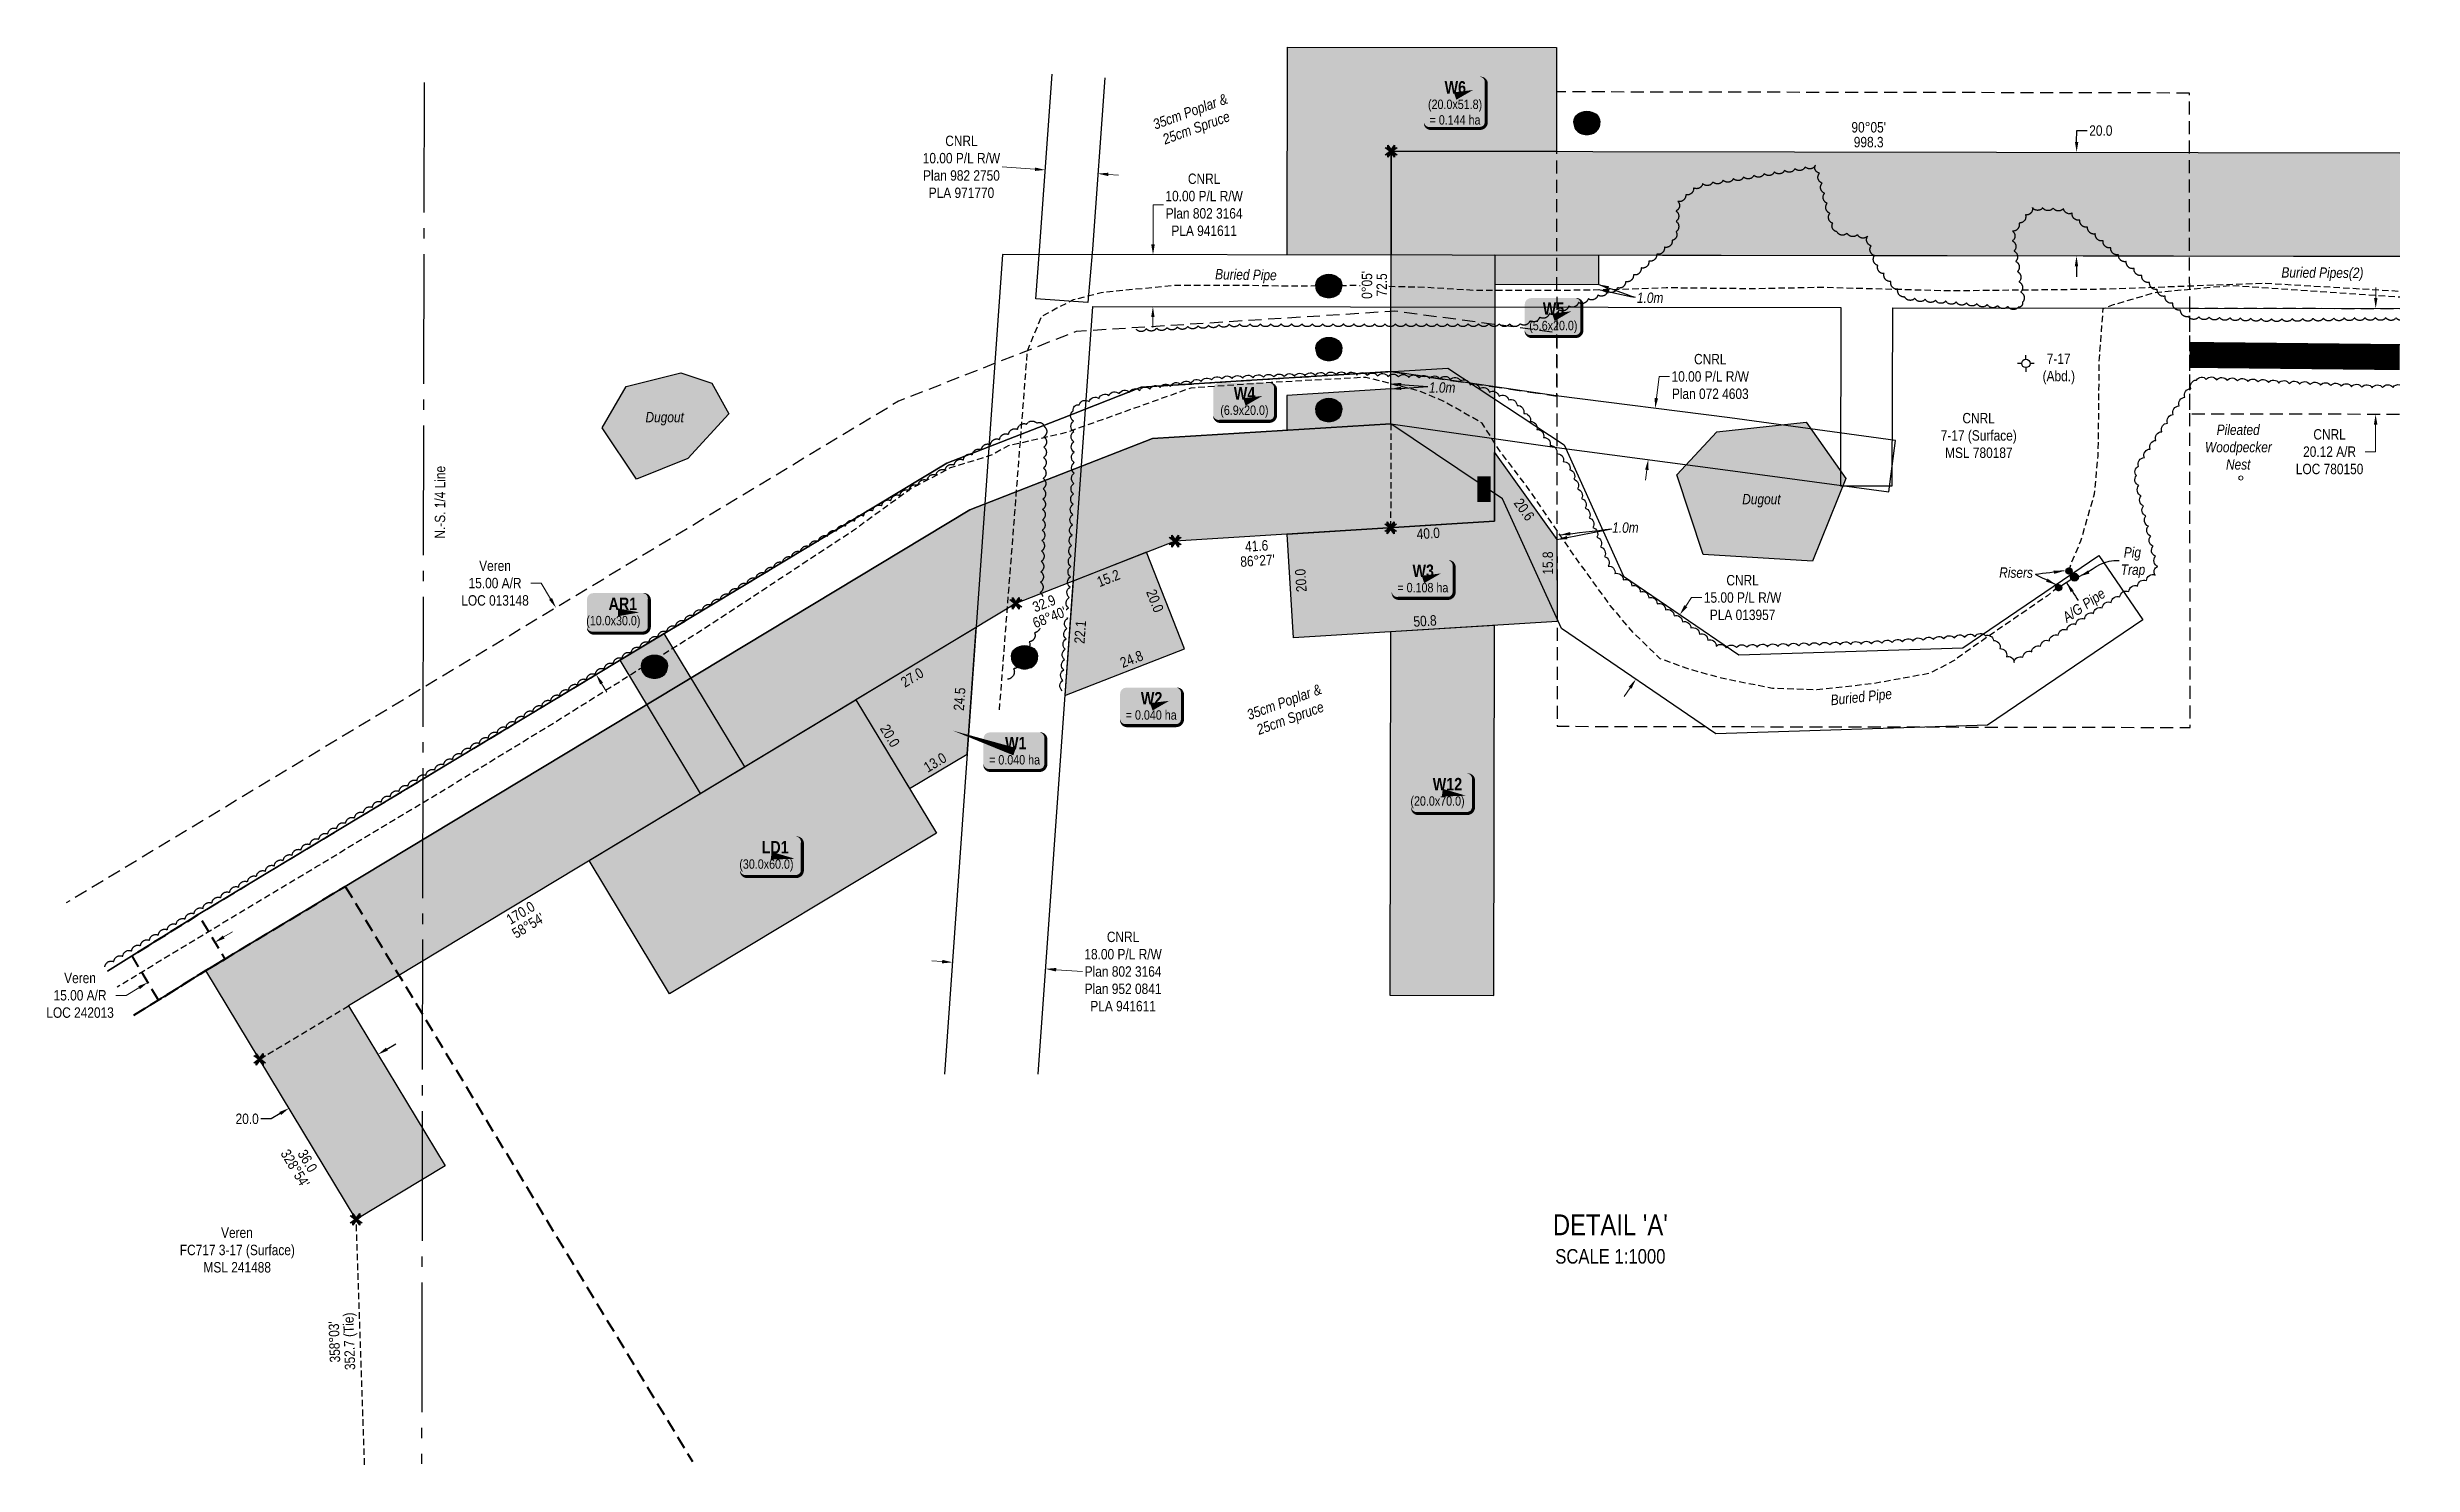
# Model space of a CAD drawing. Extents: x 487965 to 496519, y 6039746 to 6047500.
# Drawn here: x 489139 to 491415, y 6040112 to 6041476 of the extents above; entities that cross this region are included whole.
import ezdxf
from ezdxf.enums import TextEntityAlignment as Align

# ---------------------------------------------------------------- set-up
doc = ezdxf.new("R2010")
doc.units = 0
doc.header["$LTSCALE"] = 5
doc.header["$PDSIZE"] = 0.5
for name, pattern in [('0', [1, 1, 0]), ('foc-ACCESSROAD', [3.75, 2.5, -1.25]), ('foc-QUARTERLINE', [33, 25, -3, 2, -3]), ('foc-TIELINE', [1.875, 1.25, -0.625]), ('foc-TRAV', [1.875, 1.25, -0.625]), ('UG_PIPE', [1.875, 1.25, -0.625])]:
    doc.linetypes.add(name, pattern=pattern)
doc.layers.get('Defpoints').update_dxf_attribs({"color": 9})
for name, color, linetype, lineweight in [('AS-GENERAL', 48, 'Continuous', 18), ('C-AR-T', 13, 'Continuous', 9), ('C-WS-T', 13, 'Continuous', 9), ('F-EZE-T', 190, 'Continuous', 9), ('F-RW-T', 190, 'Continuous', 9), ('F-WS-T', 190, 'Continuous', 9), ('P-TEMP-T', 46, 'Continuous', 18), ('T-TEXT', 48, 'Continuous', 18), ('T-TIE-T', 201, 'Continuous', 18)]:
    doc.layers.add(name, color=color, linetype=linetype, lineweight=lineweight)
doc.layers.add('AS-PIPE-AG', color=7, linetype='Continuous', true_color=0x7d00fa)
for name, color, linetype in [('AS-PIPE-UG', 44, 'UG_PIPE'), ('AS-PIPE-UG-T', 44, 'Continuous'), ('AS-ROADS', 254, 'Continuous'), ('AS-SYMBOL', 7, 'Continuous'), ('C-AR', 13, 'foc-ACCESSROAD'), ('C-WS', 13, 'foc-ACCESSROAD'), ('DETAIL-T', 7, 'Continuous'), ('F-AR', 190, 'foc-ACCESSROAD'), ('F-RW', 190, 'Continuous'), ('F-WS', 190, 'foc-ACCESSROAD'), ('F-WS-S', 190, 'Continuous'), ('L-BD', 7, 'Continuous'), ('L-BD1', 253, 'Continuous'), ('L-MON', 1, 'Continuous'), ('L-QSEC', 8, 'foc-QUARTERLINE'), ('L-TIE', 7, 'foc-TIELINE'), ('P-BUFFER-H 100m', 191, 'Continuous'), ('P-CROSSINGS', 250, 'Continuous'), ('P-PROPOSED', 10, 'Continuous'), ('P-PROPOSED-H', 21, 'Continuous'), ('P-TEMP-BLOCKS', 250, 'Continuous'), ('P-TEMP-H', 41, 'Continuous'), ('P-TEMP_ACCESS ROAD', 46, 'Continuous'), ('P-TEMP_LOG DECK', 46, 'Continuous'), ('P-TEMP_WORKSPACE', 46, 'Continuous'), ('P-TRAV', 4, 'foc-TRAV'), ('P-TXT', 4, 'Continuous'), ('T-BUSH', 110, '0'), ('T-BUSH-T', 110, 'Continuous'), ('T-WATER', 160, 'Continuous'), ('T-WATER-H', 133, 'Continuous'), ('T-WATER-T', 170, 'Continuous')]:
    doc.layers.add(name, color=color, linetype=linetype)
doc.styles.add('80', font='ARIALN.TTF', dxfattribs={"height": 10})
doc.styles.add('80CG', font='ARIALN.TTF', dxfattribs={"height": 10})
doc.styles.add('80L', font='ARIALN.TTF', dxfattribs={"height": 10})
doc.styles.add('BOLD', font='ARIALNB.TTF')
doc.styles.add('Crossing', font='ARIALN.TTF', dxfattribs={"height": 10})
doc.dimstyles.new('Compass 5 000', dxfattribs={"dimscale": 5, "dimtxt": 9, "dimasz": 2, "dimexe": 0.2, "dimexo": 0.0625, "dimgap": 0.5, "dimtad": 0, "dimtih": 1, "dimtoh": 1, "dimzin": 0, "dimdsep": 46, "dimtxsty": '80CG', "dimcen": 0.1, "dimse1": 1, "dimse2": 1, "dimclrd": 256, "dimclrt": 256, "dimaunit": 1, "dimadec": 4, "dimazin": 0, "dimtfac": 0.06, "dimtofl": 0, "dimtmove": 0, "dimatfit": 1, "dimfxl": 0.2, "dimtolj": 1, "dimtzin": 0, "dimlwd": -1, "dimarcsym": 0})

msp = doc.modelspace()

# ---------------------------------------------------------------- texts
at = {"layer": 'AS-PIPE-AG', "insert": (491076.45, 6040930.647), "char_height": 9.99479, "attachment_point": 1, "rotation": 34.103462, "style": '80L'}
msp.add_mtext_dynamic_manual_height_columns('\\pi0.04997;{\\fArial Narrow|b0|i1|c0|p34;A/G Pipe}', width=45.64237, gutter_width=99.948, heights=[0], dxfattribs=at)
at = {"layer": 'AS-PIPE-UG-T', "char_height": 9.99479, "attachment_point": 1, "style": '80L'}
for s, width, insert, rotation in [('\\pi0.29882;{\\fArial Narrow|b0|i1|c0|p34;Buried Pipe}', 59.00511, (490262.195, 6041263.06), 359.057678), ('\\pi11.22207;{\\fArial Narrow|b0|i1|c0|p34;Buried Pipes(2)}', 100.19351, (491277.16, 6041264.776), 359.682494), ('\\pi0.29882;{\\fArial Narrow|b0|i1|c0|p34;Buried Pipe}', 59.00511, (490853.802, 6040852.869), 6.224224)]:
    msp.add_mtext_dynamic_manual_height_columns(s, width=width, gutter_width=49.974, heights=[0], dxfattribs=dict(at, insert=insert, rotation=rotation))
at = {"layer": 'C-WS-T', "insert": (489265.66, 6040340.35), "char_height": 9.99479, "attachment_point": 1, "style": '80L'}
msp.add_mtext_dynamic_manual_height_columns('\\pi40.22002;Veren\\P\\pi0.53062;FC717 3-17 (Surface)\\P\\pi23.28479;MSL 241488', width=110.13125, gutter_width=49.974, heights=[0], dxfattribs=at)
at = {"layer": 'DETAIL-T', "color": 3, "insert": (490642.661, 6040329.15), "char_height": 19.98958, "width": 109.65169, "attachment_point": 5, "style": '80CG'}
msp.add_mtext("DETAIL 'A'\\P{\\H0.7x;SCALE 1:1000}", dxfattribs=at)
at = {"layer": 'F-WS-S', "insert": (491058.183, 6041181.62), "char_height": 9.99479, "attachment_point": 1, "style": '80L'}
msp.add_mtext_dynamic_manual_height_columns('\\pi4.369;7-17\\P\\pi0.39427;(Abd.)', width=30.58201, gutter_width=250, heights=[0], dxfattribs=at)
at = {"layer": 'F-WS-T', "insert": (490960.225, 6041124.443), "char_height": 9.99479, "attachment_point": 1, "style": '80L'}
msp.add_mtext_dynamic_manual_height_columns('\\pi21.20197;CNRL\\P\\pi0.31246;7-17 (Surface)\\P\\pi4.52581;MSL 780187', width=72.58603, gutter_width=250, heights=[0], dxfattribs=at)
at = {"layer": 'L-BD', "insert": (489410.842, 6040202.178), "char_height": 9.99479, "width": 54.77131, "attachment_point": 1, "rotation": 91.9529, "line_spacing_factor": 0.855, "style": '80L'}
msp.add_mtext("\\pi8.08807;358°03'\\P\\pi0.27837;352.7 (Tie)", dxfattribs=at)
at = {"layer": 'L-BD1', "style": '80L'}
for s, rotation, p in [("90%%d05'", 359.9192, (490891.249, 6041399.426)), ('998.3', 359.9192, (490891.229, 6041385.183)), ("86%%D27'", 3.5854, (490303.2, 6040982.246)), ('41.6', 3.5854, (490302.309, 6040996.461)), ('170.0', 31.0993, (489594.067, 6040643.213)), ("58%%d54'", 31.0993, (489601.423, 6040631.017))]:
    msp.add_text(s, height=9.9948, rotation=rotation, dxfattribs=at).set_placement(p, align=Align.MIDDLE)
at = {"layer": 'L-BD1', "insert": (489382.969, 6040424.225), "char_height": 9.99479, "width": 39.15189, "attachment_point": 1, "rotation": 301.0993, "line_spacing_factor": 0.829569, "style": '80L'}
msp.add_mtext("\\pi8.9437;36.0\\P\\pi0.27837;328°54'", dxfattribs=at)
at = {"layer": 'L-QSEC', "insert": (489511.553, 6041038.484), "char_height": 9.99479, "width": 69.6135, "attachment_point": 2, "rotation": 89.890802, "style": '80L'}
msp.add_mtext('\\A1;N.-S. 1/4 Line', dxfattribs=at)
at = {"layer": 'P-TEMP-T', "insert": (490516.129, 6041040.169), "char_height": 9.9896, "attachment_point": 1, "rotation": 89.919195, "style": '80L', "bg_fill": 1, "box_fill_scale": 1.15, "bg_fill_color": 21, "bg_fill_transparency": 0}
msp.add_mtext_dynamic_manual_height_columns('13.2', width=21.76897, gutter_width=49.948, heights=[0], dxfattribs=at)
at = {"layer": 'P-TEMP-T', "char_height": 9.9896, "attachment_point": 1, "style": '80L'}
for s, insert, rotation in [('20.6', (490557.364, 6041043.45), 305.588472), ('40.0', (490456.048, 6041012.833), 3.550685), ('15.8', (490577.523, 6040968.778), 90.072862), ('15.2', (490147.478, 6040965.962), 21.377179), ('20.0', (490340.558, 6040951.763), 93.550685), ('20.0', (490205.097, 6040955.812), 291.340215), ('50.8', (490452.892, 6040928.539), 3.550685), ('24.8', (490169.795, 6040888.119), 21.377179), ('27.0', (489958.726, 6040868.36), 31.098079), ('24.5', (490010.651, 6040838.221), 85.906379), ('20.0', (489948.042, 6040825.835), 301.098079), ('13.0', (489980.753, 6040786.589), 31.098079)]:
    msp.add_mtext_dynamic_manual_height_columns(s, width=25.63891, gutter_width=49.948, heights=[0], dxfattribs=dict(at, insert=insert, rotation=rotation))
at = {"layer": 'T-BUSH-T', "char_height": 9.99481, "attachment_point": 1, "rotation": 20, "style": '80L'}
for insert in [(490201.428, 6041406.497), (490291.841, 6040838.168)]:
    msp.add_mtext_dynamic_manual_height_columns('\\pi-0.01479;{\\fArial Narrow|b0|i1|c0|p34;35cm Poplar & \\P\\pi3.88155;25cm Spruce}', width=74.26335, gutter_width=49.974, heights=[0], dxfattribs=dict(at, insert=insert))
at = {"layer": 'T-TEXT', "insert": (491214.057, 6041113.254), "char_height": 10, "width": 65.40696, "attachment_point": 1, "style": '80L'}
msp.add_mtext('\\pi12.00089;{\\fArial Narrow|b0|i1|c0|p34;Pileated \\P\\pi0.76623;Woodpecker\\P\\pi20.98111;Nest}', dxfattribs=at)
at = {"layer": 'T-TEXT', "linetype": 'Continuous', "char_height": 9.99479, "attachment_point": 1, "style": '80L'}
for s, width, insert in [('\\pi3.7145;{\\fArial Narrow|b0|i1|c0|p34;Pig\\P\\pi0.76243;Trap}', 23.39612, (491132.99, 6040995.243)), ('\\pi0.32609;{\\fArial Narrow|b0|i1|c0|p34;Risers}', 32.51142, (491016.484, 6040975.769))]:
    msp.add_mtext_dynamic_manual_height_columns(s, width=width, gutter_width=99.948, heights=[0], dxfattribs=dict(at, insert=insert))
at = {"layer": 'T-TIE-T', "char_height": 9.99479, "width": 25.58468, "attachment_point": 2, "style": '80L'}
for insert in [(490680.97, 6041240.329), (490480.845, 6041153.953), (490657.138, 6041019.066)]:
    msp.add_mtext('{\\fArial Narrow|b0|i1|c0|p34;1.0m}', dxfattribs=dict(at, insert=insert))
at = {"layer": 'T-WATER-T', "char_height": 9.99479, "attachment_point": 1, "style": '80L'}
for insert in [(489713.948, 6041125.421), (490769.229, 6041046.486)]:
    msp.add_mtext_dynamic_manual_height_columns('\\pi0.32609;{\\fArial Narrow|b0|i1|c0|p34;Dugout}', width=37.46109, gutter_width=249.87, heights=[0], dxfattribs=dict(at, insert=insert))

# ---------------------------------------------------------------- blocks, each defined once
blk = doc.blocks.new('GABD')
for p, q in [((-0.81, 0), (-1.62, 0)), ((0, 0.81), (0, 1.62)), ((1.62, 0), (0.81, 0)), ((0, -0.81), (0, -1.62))]:
    blk.add_line(p, q)
blk.add_circle((0, 0), 0.8)
blk = doc.blocks.new('*D66')
at = {"layer": 'Defpoints', "color": 0, "transparency": 16777216}
for p in [(490202.6, 6041276.7), (490384.8, 6041276.4), (490384.7, 6041226.4)]:
    blk.add_point(p, dxfattribs=at)
at = {"layer": 'F-RW-T', "transparency": 16777216}
for p, q in [((490202.6, 6041286.7), (490202.7, 6041324.8)), ((490202.7, 6041324.8), (490212.7, 6041324.8)), ((490202.5, 6041216.7), (490202.5, 6041206.7))]:
    blk.add_line(p, q, dxfattribs=at)
for points in [[(490200.9, 6041286.7), (490204.3, 6041286.7), (490202.6, 6041276.7)], [(490200.8, 6041216.7), (490204.1, 6041216.7), (490202.5, 6041226.7)]]:
    blk.add_solid(points, dxfattribs=at)
at = {"layer": 'F-RW-T', "transparency": 16777216, "insert": (490251.8, 6041324.8), "char_height": 10, "attachment_point": 5, "style": '80CG'}
blk.add_mtext('\\A1;CNRL\\P10.00 P/L R/W\\PPlan 802 3164\\PPLA 941611', dxfattribs=at)
blk = doc.blocks.new('*D75')
at = {"layer": 'Defpoints', "color": 0, "linetype": 'Continuous', "transparency": 16777216}
for p in [(490100.8, 6041384.1), (490151.4, 6041380.5), (490149.6, 6041354.8)]:
    blk.add_point(p, dxfattribs=at)
at = {"layer": 'F-RW-T', "transparency": 16777216}
for p, q in [((490089, 6041359.1), (490057.4, 6041361.3)), ((490159.6, 6041354), (490169.5, 6041353.3))]:
    blk.add_line(p, q, dxfattribs=at)
at = {"layer": 'F-RW-T', "linetype": 'Continuous', "transparency": 16777216}
for points in [[(490089.1, 6041360.7), (490088.9, 6041357.4), (490098.9, 6041358.4)], [(490159.7, 6041355.7), (490159.5, 6041352.4), (490149.6, 6041354.8)]]:
    blk.add_solid(points, dxfattribs=at)
at = {"layer": 'F-RW-T', "linetype": 'Continuous', "transparency": 16777216, "insert": (490018.3, 6041361.3), "char_height": 10, "attachment_point": 5, "style": '80CG'}
blk.add_mtext('\\A1;CNRL\\P10.00 P/L R/W\\PPlan 982 2750\\PPLA 971770', dxfattribs=at)
blk = doc.blocks.new('*U97')
at = {"true_color": 0xff8aff}
h = blk.add_hatch(color=211, dxfattribs=at)
edge = h.paths.add_edge_path()
edge.add_line((-24, -20), (24, -20))
edge.add_arc((24, -14), 6, 270, 360)
edge.add_line((30, -14), (30, 12.5))
edge.add_arc((24, 12.5), 6, 0, 90)
edge.add_line((24, 18.5), (-24, 18.5))
edge.add_arc((-24, 12.5), 6, 90, 180)
edge.add_line((-30, 12.5), (-30, -14))
edge.add_arc((-24, -14), 6, 180, 270)
at = {"color": 250, "flags": 128}
blk.add_lwpolyline([(-24, -20, 3, 3, 0), (24, -20, 3, 3, 0.414214), (30, -14, 3, 3, 0), (30, 12.5, 3, 0, 0.414214), (24, 18.5, 0, 0, 0), (-24, 18.5, 0, 0, 0.414214), (-30, 12.5, 0, 0, 0), (-30, -14, 0, 3, 0.414214)], format="xyseb", close=True, dxfattribs=at)
at = {"flags": 128}
blk.add_lwpolyline([(22.9, -2.9, 0, 7.5, 0), (0, 0, 0, 0, 0)], format="xyseb", dxfattribs=at)
at = {"color": 250}
for tag, p, height, style in [('TEMP_AREA_W1_001', (-9.2, 2.2), 12, 'BOLD'), ('ENTER_TEXT_001', (-30.7, -12.5), 9, '80')]:
    blk.add_attdef(tag, p, '', height=height, dxfattribs=dict(at, style=style))
blk = doc.blocks.new('*D109')
at = {"layer": 'Defpoints', "color": 0, "transparency": 16777216}
for p in [(490687.4, 6041128.5), (490679.1, 6041079.6), (490680.9, 6041079.4)]:
    blk.add_point(p, dxfattribs=at)
at = {"layer": 'F-RW-T', "transparency": 16777216}
for p, q in [((490687, 6041138.6), (490689.7, 6041159.5)), ((490689.7, 6041159.5), (490699.7, 6041159.5)), ((490677.8, 6041069.7), (490676.5, 6041059.8))]:
    blk.add_line(p, q, dxfattribs=at)
for points in [[(490685.3, 6041138.9), (490688.6, 6041138.4), (490685.7, 6041128.7)], [(490676.1, 6041069.9), (490679.4, 6041069.5), (490679.1, 6041079.6)]]:
    blk.add_solid(points, dxfattribs=at)
at = {"layer": 'F-RW-T', "transparency": 16777216, "insert": (490738.8, 6041159.5), "char_height": 10, "attachment_point": 5, "style": '80CG'}
blk.add_mtext('\\A1;CNRL\\P10.00 P/L R/W\\PPlan 072 4603', dxfattribs=at)
blk = doc.blocks.new('*D113')
at = {"layer": 'Defpoints', "color": 0, "transparency": 16777216}
for p in [(490012.7, 6040637.8), (490102.4, 6040631.4), (490099.4, 6040589.2)]:
    blk.add_point(p, dxfattribs=at)
at = {"layer": 'F-RW-T', "transparency": 16777216}
for p, q in [((489999.7, 6040596.3), (489989.8, 6040597)), ((490109.4, 6040588.5), (490134.8, 6040586.7))]:
    blk.add_line(p, q, dxfattribs=at)
for points in [[(489999.9, 6040598), (489999.6, 6040594.6), (490009.7, 6040595.6)], [(490109.5, 6040590.2), (490109.3, 6040586.8), (490099.4, 6040589.2)]]:
    blk.add_solid(points, dxfattribs=at)
at = {"layer": 'F-RW-T', "transparency": 16777216, "insert": (490173.8, 6040586.7), "char_height": 10, "attachment_point": 5, "style": '80CG'}
blk.add_mtext('\\A1;CNRL\\P18.00 P/L R/W\\PPlan 802 3164\\PPlan 952 0841\\PPLA 941611', dxfattribs=at)
blk = doc.blocks.new('*D114')
at = {"layer": 'Defpoints', "color": 0, "transparency": 16777216}
for p in [(491347.2, 6041225.1), (491379.1, 6041225.1), (491347.1, 6041123.1)]:
    blk.add_point(p, dxfattribs=at)
at = {"layer": 'F-EZE-T', "transparency": 16777216}
for p, q in [((491379.2, 6041235.1), (491379.2, 6041245.1)), ((491379, 6041113.1), (491378.9, 6041087.1)), ((491378.9, 6041087.1), (491368.9, 6041087.1))]:
    blk.add_line(p, q, dxfattribs=at)
for points in [[(491377.5, 6041235.1), (491380.8, 6041235.1), (491379.1, 6041225.1)], [(491377.3, 6041113.1), (491380.7, 6041113.1), (491379, 6041123.1)]]:
    blk.add_solid(points, dxfattribs=at)
at = {"layer": 'F-EZE-T', "transparency": 16777216, "insert": (491334.7, 6041087.1), "char_height": 10, "attachment_point": 5, "style": '80CG'}
blk.add_mtext('\\A1;CNRL\\P20.12 A/R\\PLOC 780150', dxfattribs=at)
blk = doc.blocks.new('TEMP')
h = blk.add_hatch(color=255)
h.dxf.hatch_style = 1
h.paths.add_polyline_path([(0, 0.25), (-0.67, 1.15), (-0.67, 0.67), (-1.15, 0.67), (-0.25, 0), (-1.15, -0.67), (-0.67, -0.67), (-0.67, -1.15), (0, -0.25), (0.67, -1.15), (0.67, -0.67), (1.15, -0.67), (0.25, 0), (1.15, 0.67), (0.67, 0.67), (0.67, 1.15)])
h.paths.add_polyline_path([(0.57, 0.85), (0.57, 0.57), (0.85, 0.57), (0.08, 0), (0.85, -0.57), (0.57, -0.57), (0.57, -0.85), (0, -0.08), (-0.57, -0.85), (-0.57, -0.57), (-0.85, -0.57), (-0.08, 0), (-0.85, 0.57), (-0.57, 0.57), (-0.57, 0.85), (0, 0.08)], flags=16)
h = blk.add_hatch(color=1)
h.dxf.hatch_style = 1
h.paths.add_polyline_path([(0, 0.08), (-0.57, 0.85), (-0.57, 0.57), (-0.85, 0.57), (-0.08, 0), (-0.85, -0.57), (-0.57, -0.57), (-0.57, -0.85), (0, -0.08), (0.57, -0.85), (0.57, -0.57), (0.85, -0.57), (0.08, 0), (0.85, 0.57), (0.57, 0.57), (0.57, 0.85)])
at = {"color": 1}
for p, q in [((-0.08, 0), (0.08, 0)), ((0, 0.08), (0, -0.08))]:
    blk.add_line(p, q, dxfattribs=at)
at = {"color": 255, "flags": 128}
blk.add_lwpolyline([(-0.25, 0), (-1.15, 0.67), (-0.67, 0.67), (-0.67, 1.15), (0, 0.25), (0.67, 1.15), (0.67, 0.67), (1.15, 0.67), (0.25, 0), (1.15, -0.67), (0.67, -0.67), (0.67, -1.15), (0, -0.25), (-0.67, -1.15), (-0.67, -0.67), (-1.15, -0.67)], close=True, dxfattribs=at)
at = {"color": 1, "flags": 128}
blk.add_lwpolyline([(-0.08, 0), (-0.85, 0.57), (-0.57, 0.57), (-0.57, 0.85), (0, 0.08), (0.57, 0.85), (0.57, 0.57), (0.85, 0.57), (0.08, 0), (0.85, -0.57), (0.57, -0.57), (0.57, -0.85), (0, -0.08), (-0.57, -0.85), (-0.57, -0.57), (-0.85, -0.57)], close=True, dxfattribs=at)
blk = doc.blocks.new('*D115')
at = {"layer": 'Defpoints', "color": 0, "transparency": 16777216}
for p in [(491074.9, 6041375.4), (491091.3, 6041375.4), (491074.8, 6041275.5)]:
    blk.add_point(p, dxfattribs=at)
at = {"layer": 'P-TXT', "transparency": 16777216}
for p, q in [((491091.3, 6041385.4), (491091.4, 6041396.2)), ((491091.4, 6041396.2), (491101.4, 6041396.2)), ((491091.2, 6041265.5), (491091.2, 6041255.5))]:
    blk.add_line(p, q, dxfattribs=at)
for points in [[(491089.7, 6041385.4), (491093, 6041385.4), (491091.3, 6041375.4)], [(491089.5, 6041265.5), (491092.8, 6041265.5), (491091.2, 6041275.5)]]:
    blk.add_solid(points, dxfattribs=at)
at = {"layer": 'P-TXT', "transparency": 16777216, "insert": (491114.6, 6041396.2), "char_height": 10, "attachment_point": 5, "style": '80CG'}
blk.add_mtext('\\A1;20.0', dxfattribs=at)
blk = doc.blocks.new('*U117')
at = {"true_color": 0xff8aff}
h = blk.add_hatch(color=211, dxfattribs=at)
edge = h.paths.add_edge_path()
edge.add_line((-24, -18.1), (24, -18.1))
edge.add_arc((24, -12.1), 6, 270, 360)
edge.add_line((30, -12.1), (30, 12.5))
edge.add_arc((24, 12.5), 6, 0, 90)
edge.add_line((24, 18.5), (-24, 18.5))
edge.add_arc((-24, 12.5), 6, 90, 180)
edge.add_line((-30, 12.5), (-30, -12.1))
edge.add_arc((-24, -12.1), 6, 180, 270)
at = {"flags": 128}
blk.add_lwpolyline([(-59.6, 20.3, 0, 7.5, 0), (0, 0, 0, 0, 0)], format="xyseb", dxfattribs=at)
at = {"color": 250, "flags": 128}
blk.add_lwpolyline([(-24, -18.1, 3, 3, 0), (24, -18.1, 3, 3, 0.414214), (30, -12.1, 3, 3, 0), (30, 12.5, 3, 0, 0.414214), (24, 18.5, 0, 0, 0), (-24, 18.5, 0, 0, 0.414214), (-30, 12.5, 0, 0, 0), (-30, -12.1, 0, 3, 0.414214)], format="xyseb", close=True, dxfattribs=at)
at = {"color": 250}
for tag, p, height, style in [('TEMP_AREA_W1_001', (-9.2, 2.2), 12, 'BOLD'), ('ENTER_TEXT_001', (-30.7, -12.5), 9, '80')]:
    blk.add_attdef(tag, p, '', height=height, dxfattribs=dict(at, style=style))
blk = doc.blocks.new('*U116')
at = {"true_color": 0xff8aff}
h = blk.add_hatch(color=211, dxfattribs=at)
edge = h.paths.add_edge_path()
edge.add_line((-24, -18.1), (24, -18.1))
edge.add_arc((24, -12.1), 6, 270, 360)
edge.add_line((30, -12.1), (30, 12.5))
edge.add_arc((24, 12.5), 6, 0, 90)
edge.add_line((24, 18.5), (-24, 18.5))
edge.add_arc((-24, 12.5), 6, 90, 180)
edge.add_line((-30, 12.5), (-30, -12.1))
edge.add_arc((-24, -12.1), 6, 180, 270)
at = {"color": 250, "flags": 128}
blk.add_lwpolyline([(-24, -18.1, 3, 3, 0), (24, -18.1, 3, 3, 0.414214), (30, -12.1, 3, 3, 0), (30, 12.5, 3, 0, 0.414214), (24, 18.5, 0, 0, 0), (-24, 18.5, 0, 0, 0.414214), (-30, 12.5, 0, 0, 0), (-30, -12.1, 0, 3, 0.414214)], format="xyseb", close=True, dxfattribs=at)
at = {"flags": 128}
blk.add_lwpolyline([(17.3, 5.8, 0, 7.5, 0), (0, 0, 0, 0, 0)], format="xyseb", dxfattribs=at)
at = {"color": 250}
for tag, p, height, style in [('TEMP_AREA_W1_001', (-9.2, 2.2), 12, 'BOLD'), ('ENTER_TEXT_001', (-30.7, -12.5), 9, '80')]:
    blk.add_attdef(tag, p, '', height=height, dxfattribs=dict(at, style=style))
blk = doc.blocks.new('*U126')
at = {"true_color": 0xff8aff}
h = blk.add_hatch(color=211, dxfattribs=at)
edge = h.paths.add_edge_path()
edge.add_line((-24, -18.2), (24, -18.2))
edge.add_arc((24, -12.2), 6, 270, 360)
edge.add_line((30, -12.2), (30, 12.5))
edge.add_arc((24, 12.5), 6, 0, 90)
edge.add_line((24, 18.5), (-24, 18.5))
edge.add_arc((-24, 12.5), 6, 90, 180)
edge.add_line((-30, 12.5), (-30, -12.2))
edge.add_arc((-24, -12.2), 6, 180, 270)
at = {"color": 250, "flags": 128}
blk.add_lwpolyline([(-24, -18.2, 3, 3, 0), (24, -18.2, 3, 3, 0.414214), (30, -12.2, 3, 3, 0), (30, 12.5, 3, 0, 0.414214), (24, 18.5, 0, 0, 0), (-24, 18.5, 0, 0, 0.414214), (-30, 12.5, 0, 0, 0), (-30, -12.2, 0, 3, 0.414214)], format="xyseb", close=True, dxfattribs=at)
at = {"flags": 128}
blk.add_lwpolyline([(17.3, 5.8, 0, 7.5, 0), (0, 0, 0, 0, 0)], format="xyseb", dxfattribs=at)
at = {"color": 250}
for tag, p, height, style in [('TEMP_AREA_W1_001', (-9.2, 2.2), 12, 'BOLD'), ('ENTER_TEXT_001', (-30.7, -12.5), 9, '80')]:
    blk.add_attdef(tag, p, '', height=height, dxfattribs=dict(at, style=style))
blk = doc.blocks.new('*U129')
at = {"true_color": 0xff8aff}
h = blk.add_hatch(color=211, dxfattribs=at)
edge = h.paths.add_edge_path()
edge.add_line((-24, -18.7), (24, -18.7))
edge.add_arc((24, -12.7), 6, 270, 360)
edge.add_line((30, -12.7), (30, 12.5))
edge.add_arc((24, 12.5), 6, 0, 90)
edge.add_line((24, 18.5), (-24, 18.5))
edge.add_arc((-24, 12.5), 6, 90, 180)
edge.add_line((-30, 12.5), (-30, -12.7))
edge.add_arc((-24, -12.7), 6, 180, 270)
at = {"color": 250, "flags": 128}
blk.add_lwpolyline([(-24, -18.7, 3, 3, 0), (24, -18.7, 3, 3, 0.414214), (30, -12.7, 3, 3, 0), (30, 12.5, 3, 0, 0.414214), (24, 18.5, 0, 0, 0), (-24, 18.5, 0, 0, 0.414214), (-30, 12.5, 0, 0, 0), (-30, -12.7, 0, 3, 0.414214)], format="xyseb", close=True, dxfattribs=at)
at = {"flags": 128}
blk.add_lwpolyline([(17.3, 5.8, 0, 7.5, 0), (0, 0, 0, 0, 0)], format="xyseb", dxfattribs=at)
at = {"color": 250}
for tag, p, height, style in [('TEMP_AREA_W1_001', (-9.2, 2.2), 12, 'BOLD'), ('ENTER_TEXT_001', (-30.7, -12.5), 9, '80')]:
    blk.add_attdef(tag, p, '', height=height, dxfattribs=dict(at, style=style))
blk = doc.blocks.new('*U127')
at = {"true_color": 0xff8aff}
h = blk.add_hatch(color=211, dxfattribs=at)
edge = h.paths.add_edge_path()
edge.add_line((-21.5, -18.5), (21.5, -18.5))
edge.add_arc((21.5, -12.5), 6, 270, 360)
edge.add_line((27.5, -12.5), (27.5, 12.5))
edge.add_arc((21.5, 12.5), 6, 0, 90)
edge.add_line((21.5, 18.5), (-21.5, 18.5))
edge.add_arc((-21.5, 12.5), 6, 90, 180)
edge.add_line((-27.5, 12.5), (-27.5, -12.5))
edge.add_arc((-21.5, -12.5), 6, 180, 270)
at = {"color": 250, "flags": 128}
blk.add_lwpolyline([(-21.5, -18.5, 3, 3, 0), (21.5, -18.5, 3, 3, 0.414214), (27.5, -12.5, 3, 3, 0), (27.5, 12.5, 3, 0, 0.414214), (21.5, 18.5, 0, 0, 0), (-21.5, 18.5, 0, 0, 0.414214), (-27.5, 12.5, 0, 0, 0), (-27.5, -12.5, 0, 3, 0.414214)], format="xyseb", close=True, dxfattribs=at)
at = {"flags": 128}
blk.add_lwpolyline([(17.3, 5.8, 0, 7.5, 0), (0, 0, 0, 0, 0)], format="xyseb", dxfattribs=at)
at = {"color": 250}
for tag, p, height, style in [('TEMP_AREA_W1_001', (-9.2, 2.2), 12, 'BOLD'), ('ENTER_TEXT_001', (-30.7, -12.5), 9, '80')]:
    blk.add_attdef(tag, p, '', height=height, dxfattribs=dict(at, style=style))
blk = doc.blocks.new('*U101')
at = {"true_color": 0xff8aff}
h = blk.add_hatch(color=211, dxfattribs=at)
edge = h.paths.add_edge_path()
edge.add_line((-24, -31.2), (24, -31.2))
edge.add_arc((24, -25.2), 6, 270, 360)
edge.add_line((30, -25.2), (30, 12.5))
edge.add_arc((24, 12.5), 6, 0, 90)
edge.add_line((24, 18.5), (-24, 18.5))
edge.add_arc((-24, 12.5), 6, 90, 180)
edge.add_line((-30, 12.5), (-30, -25.2))
edge.add_arc((-24, -25.2), 6, 180, 270)
at = {"color": 250, "flags": 128}
blk.add_lwpolyline([(-24, -31.2, 3, 3, 0), (24, -31.2, 3, 3, 0.414214), (30, -25.2, 3, 3, 0), (30, 12.5, 3, 0, 0.414214), (24, 18.5, 0, 0, 0), (-24, 18.5, 0, 0, 0.414214), (-30, 12.5, 0, 0, 0), (-30, -25.2, 0, 3, 0.414214)], format="xyseb", close=True, dxfattribs=at)
at = {"flags": 128}
blk.add_lwpolyline([(17.3, 5.8, 0, 7.5, 0), (0, 0, 0, 0, 0)], format="xyseb", dxfattribs=at)
at = {"color": 250}
for tag, p, height, style in [('TEMP_AREA_W1_001', (-9.2, 2.2), 12, 'BOLD'), ('ENTER_TEXT_001', (-30.7, -12.5), 9, '80')]:
    blk.add_attdef(tag, p, '', height=height, dxfattribs=dict(at, style=style))
blk = doc.blocks.new('xing2')
h = blk.add_hatch(color=50)
h.dxf.hatch_style = 1
edge = h.paths.add_edge_path()
edge.add_ellipse((0, 0), major_axis=(-12.5, 0), ratio=0.816297, start_angle=0, end_angle=360)
h = blk.add_hatch(color=250)
h.dxf.hatch_style = 1
edge = h.paths.add_edge_path()
edge.add_ellipse((0, -2), major_axis=(-12.5, 0), ratio=0.816297, start_angle=0, end_angle=180)
edge.add_line((12.5, -2), (12.5, 0))
edge.add_ellipse((0, 0), major_axis=(-12.5, 0), ratio=0.816297, start_angle=0, end_angle=180, ccw=False)
edge.add_line((-12.5, 0), (-12.5, -2))
at = {"color": 250}
blk.add_ellipse((0, 0), major_axis=(-12.5, 0), ratio=0.816297, dxfattribs=at)
blk.add_ellipse((0, -2), major_axis=(-12.5, 0), ratio=0.816297, start_param=0, end_param=3.141593, dxfattribs=at)
at = {"color": 250, "style": 'Crossing'}
blk.add_attdef('CROSSING', text='', height=9, dxfattribs=at).set_placement((0.1, 0), align=Align.MIDDLE_CENTER)
at = {"color": 250, "style": 'Crossing', "flags": 1}
for tag, p in [('DESCRIPTION', (0.1, -25.8)), ('OWNER', (0.1, -12.5)), ('LOCATION', (0.1, -39.3)), ('DWG_REF', (0.1, -52.8))]:
    blk.add_attdef(tag, text='', height=9, dxfattribs=at).set_placement(p, align=Align.MIDDLE_CENTER)
blk = doc.blocks.new('*D122')
at = {"layer": 'C-AR-T', "transparency": 16777216}
for p, q in [((489308.5, 6040620), (489317, 6040625.1)), ((489226.9, 6040571.2), (489214.5, 6040563.8)), ((489214.5, 6040563.8), (489204.5, 6040563.8))]:
    blk.add_line(p, q, dxfattribs=at)
for points in [[(489307.6, 6040621.4), (489309.3, 6040618.5), (489299.9, 6040614.8)], [(489226.1, 6040572.6), (489227.8, 6040569.8), (489235.5, 6040576.3)]]:
    blk.add_solid(points, dxfattribs=at)
at = {"layer": 'Defpoints', "color": 0, "transparency": 16777216}
for p in [(489297.2, 6040619.3), (489232.9, 6040580.8), (489235.5, 6040576.3)]:
    blk.add_point(p, dxfattribs=at)
at = {"layer": 'C-AR-T', "transparency": 16777216, "insert": (489170.2, 6040563.8), "char_height": 10, "attachment_point": 5, "style": '80CG'}
blk.add_mtext('\\A1;Veren\\P15.00 A/R\\PLOC 242013', dxfattribs=at)
blk = doc.blocks.new('*D123')
at = {"layer": 'Defpoints', "color": 0, "transparency": 16777216}
for p in [(489442.3, 6040531.1), (489356.7, 6040479.4), (489371.3, 6040455.2)]:
    blk.add_point(p, dxfattribs=at)
at = {"layer": 'P-TXT', "transparency": 16777216}
for p, q in [((489465.5, 6040512), (489474.1, 6040517.2)), ((489354.2, 6040444.9), (489344.2, 6040444.9)), ((489362.8, 6040450.1), (489354.2, 6040444.9))]:
    blk.add_line(p, q, dxfattribs=at)
for points in [[(489464.6, 6040513.5), (489466.3, 6040510.6), (489456.9, 6040506.9)], [(489361.9, 6040451.5), (489363.6, 6040448.6), (489371.3, 6040455.2)]]:
    blk.add_solid(points, dxfattribs=at)
at = {"layer": 'P-TXT', "transparency": 16777216, "insert": (489331, 6040444.9), "char_height": 10, "attachment_point": 5, "style": '80CG'}
blk.add_mtext('\\A1;20.0', dxfattribs=at)
blk = doc.blocks.new('PIG')
h = blk.add_hatch(color=255)
h.dxf.hatch_style = 1
edge = h.paths.add_edge_path()
edge.add_arc((0, 0), 0.85, 0, 360)
at = {"layer": 'AS-SYMBOL'}
h = blk.add_hatch(color=48, dxfattribs=at)
h.dxf.hatch_style = 1
h.paths.add_polyline_path([(-0.1, 0, 1), (-0.55, 0, 1)])
h = blk.add_hatch(color=48, dxfattribs=at)
h.dxf.hatch_style = 1
h.paths.add_polyline_path([(0.1, 0, 1), (0.55, 0, 1)])
at = {"layer": 'AS-SYMBOL', "color": 48}
for centre, radius in [((0, 0), 0.75), ((-0.33, 0), 0.225), ((0.33, 0), 0.225)]:
    blk.add_circle(centre, radius, dxfattribs=at)
blk = doc.blocks.new('RISER')
h = blk.add_hatch(color=255)
h.dxf.hatch_style = 1
edge = h.paths.add_edge_path()
edge.add_arc((0, 0), 0.7, 0, 360)
blk.add_hatch(color=48).paths.add_polyline_path([(0.58, -0.15), (-0.58, -0.15, 0.774597)])
at = {"color": 48}
blk.add_line((-0.58, -0.15), (0.58, -0.15), dxfattribs=at)
blk.add_circle((0, 0), 0.6, dxfattribs=at)
blk = doc.blocks.new('*D124')
at = {"layer": 'Defpoints', "color": 0, "transparency": 16777216}
for p in [(490714.6, 6040926.7), (490667.3, 6040868.2), (490672.4, 6040864.7)]:
    blk.add_point(p, dxfattribs=at)
at = {"layer": 'F-RW-T', "transparency": 16777216}
for p, q in [((490715.2, 6040938.5), (490720.8, 6040946.7)), ((490720.8, 6040946.7), (490730.8, 6040946.7)), ((490661.6, 6040859.9), (490656, 6040851.6))]:
    blk.add_line(p, q, dxfattribs=at)
for points in [[(490713.8, 6040939.4), (490716.6, 6040937.5), (490709.5, 6040930.2)], [(490660.3, 6040860.8), (490663, 6040859), (490667.3, 6040868.2)]]:
    blk.add_solid(points, dxfattribs=at)
at = {"layer": 'F-RW-T', "transparency": 16777216, "insert": (490769.9, 6040946.7), "char_height": 10, "attachment_point": 5, "style": '80CG'}
blk.add_mtext('\\A1;CNRL\\P15.00 P/L R/W\\PPLA 013957', dxfattribs=at)
blk = doc.blocks.new('*D125')
at = {"layer": 'C-AR-T', "transparency": 16777216}
for p, q in [((489613.8, 6040960.6), (489603.8, 6040960.6)), ((489622.9, 6040945.4), (489613.8, 6040960.6)), ((489672, 6040864), (489677.2, 6040855.5))]:
    blk.add_line(p, q, dxfattribs=at)
for points in [[(489624.4, 6040946.3), (489621.5, 6040944.6), (489628.1, 6040936.9)], [(489673.4, 6040864.9), (489670.6, 6040863.2), (489666.8, 6040872.6)]]:
    blk.add_solid(points, dxfattribs=at)
at = {"layer": 'Defpoints', "color": 0, "transparency": 16777216}
for p in [(489676.4, 6040966), (489628.1, 6040936.9), (489715.2, 6040901.7)]:
    blk.add_point(p, dxfattribs=at)
at = {"layer": 'C-AR-T', "transparency": 16777216, "insert": (489569.5, 6040960.6), "char_height": 10, "attachment_point": 5, "style": '80CG'}
blk.add_mtext('\\A1;Veren\\P15.00 A/R\\PLOC 013148', dxfattribs=at)
blk = doc.blocks.new('*U131')
at = {"true_color": 0xff8aff}
h = blk.add_hatch(color=211, dxfattribs=at)
edge = h.paths.add_edge_path()
edge.add_line((-24, -20), (24, -20))
edge.add_arc((24, -14), 6, 270, 360)
edge.add_line((30, -14), (30, 12.5))
edge.add_arc((24, 12.5), 6, 0, 90)
edge.add_line((24, 18.5), (-24, 18.5))
edge.add_arc((-24, 12.5), 6, 90, 180)
edge.add_line((-30, 12.5), (-30, -14))
edge.add_arc((-24, -14), 6, 180, 270)
at = {"color": 250, "flags": 128}
blk.add_lwpolyline([(-24, -20, 3, 3, 0), (24, -20, 3, 3, 0.414214), (30, -14, 3, 3, 0), (30, 12.5, 3, 0, 0.414214), (24, 18.5, 0, 0, 0), (-24, 18.5, 0, 0, 0.414214), (-30, 12.5, 0, 0, 0), (-30, -14, 0, 3, 0.414214)], format="xyseb", close=True, dxfattribs=at)
at = {"flags": 128}
blk.add_lwpolyline([(20.4, -0.1, 0, 7.5, 0), (0, 0, 0, 0, 0)], format="xyseb", dxfattribs=at)
at = {"color": 250}
for tag, p, height, style in [('TEMP_AREA_W1_001', (-9.2, 2.2), 12, 'BOLD'), ('ENTER_TEXT_001', (-30.7, -12.5), 9, '80')]:
    blk.add_attdef(tag, p, '', height=height, dxfattribs=dict(at, style=style))
blk = doc.blocks.new('XING3')
h = blk.add_hatch(color=250)
h.dxf.hatch_style = 1
edge = h.paths.add_edge_path()
edge.add_ellipse((0, -2), major_axis=(-12.5, 0), ratio=0.816297, start_angle=0, end_angle=180)
edge.add_line((12.5, -2), (12.5, 0))
edge.add_ellipse((0, 0), major_axis=(-12.5, 0), ratio=0.816297, start_angle=0, end_angle=180, ccw=False)
edge.add_line((-12.5, 0), (-12.5, -2))
at = {"layer": 'P-BUFFER-H 100m'}
h = blk.add_hatch(color=256, dxfattribs=at)
h.dxf.hatch_style = 1
edge = h.paths.add_edge_path()
edge.add_ellipse((0, 0), major_axis=(-12.5, 0), ratio=0.816297, start_angle=0, end_angle=360)
at = {"color": 250}
blk.add_ellipse((0, 0), major_axis=(-12.5, 0), ratio=0.816297, dxfattribs=at)
blk.add_ellipse((0, -2), major_axis=(-12.5, 0), ratio=0.816297, start_param=0, end_param=3.141593, dxfattribs=at)
at = {"color": 250, "style": 'Crossing'}
blk.add_attdef('CROSSING', text='', height=9, dxfattribs=at).set_placement((0.1, 0), align=Align.MIDDLE_CENTER)
at = {"color": 250, "style": 'Crossing', "flags": 1}
for tag, p in [('DESCRIPTION', (0.1, -25.8)), ('OWNER', (0.1, -12.5)), ('LOCATION', (0.1, -39.3)), ('DWG_REF', (0.1, -52.8))]:
    blk.add_attdef(tag, text='', height=9, dxfattribs=at).set_placement(p, align=Align.MIDDLE_CENTER)

# ---------------------------------------------------------------- dimensions: what is measured, and where the dimension line sits
at = {"layer": 'C-AR-T'}
for base, p1, p2, angle, text, picture, middle in [((489628.091, 6040936.876), (489715.163, 6040901.746), (489676.404, 6040966.013), 121.093592, 'Veren\\P15.00 A/R\\PLOC 013148', '*D125', (489569.488, 6040960.568)), ((489235.525, 6040576.316), (489297.21, 6040619.273), (489232.862, 6040580.767), 210.896223, 'Veren\\P15.00 A/R\\PLOC 242013', '*D122', (489170.23, 6040563.753))]:
    dim = msp.add_linear_dim(base=base, p1=p1, p2=p2, angle=angle, text=text, dimstyle='Compass 5 000', dxfattribs=at)
    dim.commit()
    dim.dimension.update_dxf_attribs({"geometry": picture, "text_midpoint": middle, "dimtype": 161})
at = {"layer": 'F-EZE-T'}
dim = msp.add_linear_dim(base=(491379.142, 6041225.078), p1=(491347.084, 6041123.117), p2=(491347.228, 6041225.123), angle=89.919195, text='CNRL\\P20.12 A/R\\PLOC 780150', dimstyle='Compass 5 000', dxfattribs=at)
dim.commit()
dim.dimension.update_dxf_attribs({"geometry": '*D114', "text_midpoint": (491334.657, 6041087.136), "dimtype": 161})
at = {"layer": 'F-RW-T', "linetype": 'Continuous'}
dim = msp.add_linear_dim(base=(490149.594, 6041354.75), p1=(490100.78, 6041384.115), p2=(490151.431, 6041380.503), angle=355.921556, text='CNRL\\P10.00 P/L R/W\\PPlan 982 2750\\PPLA 971770', dimstyle='Compass 5 000', dxfattribs=at)
dim.commit()
dim.dimension.update_dxf_attribs({"geometry": '*D75', "text_midpoint": (490018.313, 6041361.324), "dimtype": 161})
at = {"layer": 'F-RW-T'}
for base, p1, p2, angle, text, picture, middle in [((490202.58, 6041276.711), (490384.698, 6041226.418), (490384.786, 6041276.392), 89.899479, 'CNRL\\P10.00 P/L R/W\\PPlan 802 3164\\PPLA 941611', '*D66', (490251.75, 6041324.781)), ((490679.117, 6041079.617), (490687.427, 6041128.483), (490680.893, 6041079.38), 262.420279, 'CNRL\\P10.00 P/L R/W\\PPlan 072 4603', '*D109', (490738.826, 6041159.452)), ((490099.449, 6040589.215), (490012.72, 6040637.808), (490102.449, 6040631.433), 355.936012, 'CNRL\\P18.00 P/L R/W\\PPlan 802 3164\\PPlan 952 0841\\PPLA 941611', '*D113', (490173.847, 6040586.707))]:
    dim = msp.add_linear_dim(base=base, p1=p1, p2=p2, angle=angle, text=text, dimstyle='Compass 5 000', dxfattribs=at)
    dim.commit()
    dim.dimension.update_dxf_attribs({"geometry": picture, "text_midpoint": middle, "dimtype": 161})
at = {"layer": 'F-RW-T', "color": 2}
dim = msp.add_linear_dim(base=(490667.264, 6040868.156), p1=(490714.638, 6040926.725), p2=(490672.358, 6040864.684), angle=235.72569, text='CNRL\\P15.00 P/L R/W\\PPLA 013957', dimstyle='Compass 5 000', dxfattribs=at)
dim.commit()
dim.dimension.update_dxf_attribs({"geometry": '*D124', "text_midpoint": (490769.894, 6040946.723), "dimtype": 161})
at = {"layer": 'P-TXT'}
for base, p1, p2, angle, picture, middle in [((491091.325, 6041375.406), (491074.805, 6041275.481), (491074.946, 6041375.429), 89.919195, '*D115', (491114.56, 6041396.202)), ((489371.342, 6040455.242), (489442.327, 6040531.068), (489356.744, 6040479.443), 211.099262, '*D123', (489331.011, 6040444.912))]:
    dim = msp.add_linear_dim(base=base, p1=p1, p2=p2, angle=angle, text='20.0', dimstyle='Compass 5 000', dxfattribs=at)
    dim.commit()
    dim.dimension.update_dxf_attribs({"geometry": picture, "text_midpoint": middle, "dimtype": 161})

# ---------------------------------------------------------------- hatches: boundary and pattern name
at = {"layer": 'P-PROPOSED-H'}
h = msp.add_hatch(color=256, dxfattribs=at)
h.dxf.hatch_style = 1
h.paths.add_polyline_path([(491402.318, 6041275.019), (490531.57, 6041276.247), (490531.208, 6041020.104), (490223.912, 6041001.036), (490070.629, 6040941.149), (489428.582, 6040553.853), (489521.508, 6040399.804), (489435.925, 6040348.179), (489291.374, 6040587.811), (490026.353, 6041031.165), (490202.016, 6041099.817), (490431.393, 6041114.05), (490431.763, 6041376.336), (491402.458, 6041374.967)])
at = {"layer": 'P-TEMP-H'}
h = msp.add_hatch(color=256, dxfattribs=at)
h.dxf.hatch_style = 1
h.paths.add_polyline_path([(490331.674, 6041276.529), (490331.956, 6041476.425), (490590.705, 6041476.06), (490590.832, 6041376.112), (490431.763, 6041376.336), (490431.622, 6041276.388)])
h = msp.add_hatch(color=256, dxfattribs=at)
h.dxf.hatch_style = 1
h.paths.add_polyline_path([(490631.478, 6041248.11), (490631.517, 6041276.106), (490531.57, 6041276.247), (490531.53, 6041248.251)])
h = msp.add_hatch(color=256, dxfattribs=at)
h.dxf.hatch_style = 1
h.paths.add_polyline_path([(490331.436, 6041107.848), (490431.393, 6041114.05), (490431.44, 6041147.538), (490331.483, 6041141.336)])
h = msp.add_hatch(color=256, dxfattribs=at)
h.dxf.hatch_style = 1
h.paths.add_polyline_path([(490591.343, 6040923.696), (490337.886, 6040907.968), (490331.696, 6041007.724), (490531.208, 6041020.104), (490531.302, 6041086.273), (490591.273, 6041002.471)])
h = msp.add_hatch(color=256, dxfattribs=at)
h.dxf.hatch_style = 1
h.paths.add_polyline_path([(490125.692, 6040962.662), (490117.831, 6040852.286), (490232.816, 6040897.209), (490196.444, 6040990.304)])
h = msp.add_hatch(color=256, dxfattribs=at)
h.dxf.hatch_style = 1
h.paths.add_polyline_path([(489689.589, 6040886.384), (489767.027, 6040758.01), (489809.818, 6040783.823), (489732.38, 6040912.197)])
h = msp.add_hatch(color=256, dxfattribs=at)
h.dxf.hatch_style = 1
h.paths.add_polyline_path([(489968.422, 6040762.772), (490023.647, 6040796.085), (490032.333, 6040918.049), (489916.797, 6040848.355)])
h = msp.add_hatch(color=256, dxfattribs=at)
h.dxf.hatch_style = 1
h.paths.add_polyline_path([(490530.565, 6040563.795), (490531.067, 6040919.955), (490431.11, 6040913.753), (490430.617, 6040563.936)])
h = msp.add_hatch(color=256, dxfattribs=at)
h.dxf.hatch_style = 1
h.paths.add_polyline_path([(489916.797, 6040848.355), (489994.235, 6040719.981), (489737.486, 6040565.105), (489660.048, 6040693.479)])
at = {"layer": 'T-WATER-H'}
h = msp.add_hatch(color=256, dxfattribs=at)
h.dxf.hatch_style = 1
h.paths.add_polyline_path([(489705.506, 6041060.653), (489672.467, 6041110.153), (489695.554, 6041149.78), (489748.365, 6041163.012), (489778.081, 6041153.125), (489794.603, 6041123.423), (489755.012, 6041080.487)])
h = msp.add_hatch(color=256, dxfattribs=at)
h.dxf.hatch_style = 1
h.paths.add_polyline_path([(490837.179, 6040981.63), (490731.961, 6040988.298), (490706.66, 6041064.903), (490745.041, 6041106.254), (490831.17, 6041115.585), (490869.288, 6041061.267)])

# ---------------------------------------------------------------- linework, layer by layer
at = {"layer": 'AS-GENERAL'}
msp.add_circle((491249.344, 6041061.791), 1.999, dxfattribs=at)
at = {"layer": 'AS-PIPE-AG', "flags": 128}
msp.add_lwpolyline([(491084.053, 6040972.285), (491088.753, 6040965.595), (491073.923, 6040956.225)], dxfattribs=at)
at = {"layer": 'AS-PIPE-UG', "flags": 128}
for points in [[(490054.886, 6040838.518), (490081.813, 6041184.285), (490095.303, 6041217.255), (490110.028, 6041225.465), (490126.253, 6041233.52), (490152.743, 6041240.44), (490223.493, 6041247.515), (490292.748, 6041247.45), (490337.738, 6041246.71), (490396.548, 6041247.345), (490465.998, 6041245.465), (490515.138, 6041242.465), (490586.743, 6041242.51), (490643.803, 6041243.275), (490696.313, 6041245.195), (490778.138, 6041244.245), (490846.293, 6041245.515), (490970.168, 6041242.165), (491121.543, 6041243.86), (491271.598, 6041249.46), (491402.271, 6041241.713)], [(491084.048, 6040972.305), (491085.838, 6040978.925), (491095.403, 6041001.36), (491108.523, 6041046.415), (491111.988, 6041083.25), (491112.663, 6041124.975), (491113.018, 6041173.87), (491116.923, 6041224.91), (491126.818, 6041228.72), (491166.898, 6041240.48), (491240.698, 6041247.325), (491402.263, 6041236.198)], [(491073.923, 6040956.225), (491070.748, 6040954.52), (491063.288, 6040948.54), (491030.673, 6040926.08), (491006.573, 6040909.48), (490972.693, 6040885.68), (490949.983, 6040873.74), (490895.918, 6040863.84), (490841.408, 6040857.895), (490798.618, 6040859.19), (490749.478, 6040869.085), (490716.438, 6040878.35), (490690.453, 6040887.855), (490665.083, 6040912.545), (490642.538, 6040939.175), (490607.818, 6040987.275), (490585.268, 6041020), (490562.348, 6041053.61), (490534.663, 6041090.115), (490519.453, 6041114.49), (490482.408, 6041135.6), (490459.218, 6041145.37), (490407.533, 6041158.71), (490316.243, 6041153.735), (490238.958, 6041148.43), (490164.118, 6041121.535), (490117.803, 6041105.145), (490063.153, 6041092.725), (490047.008, 6041083.745), (490007.423, 6041071.45), (489969.898, 6041051.615), (489913.453, 6041010.6), (489770.913, 6040916.745), (489627.798, 6040826.905), (489514.763, 6040757.86), (489398.603, 6040688.05), (489264.643, 6040607.375), (489205.929, 6040571.539)]]:
    msp.add_lwpolyline(points, dxfattribs=at)
at = {"layer": 'AS-ROADS', "const_width": 24.987, "flags": 128}
msp.add_lwpolyline([(491200.026, 6041180.323), (491402.181, 6041178.172)], dxfattribs=at)
at = {"layer": 'C-AR', "flags": 128}
msp.add_lwpolyline([(489196.516, 6040587.093), (489283.915, 6040641.512), (490004.215, 6041076.174), (490115.435, 6041119.497), (490191.053, 6041149.202), (490328.269, 6041157.8), (490381.239, 6041161.119), (490431.464, 6041164.266), (490591.132, 6041140.709), (490591.082, 6041201.754), (490435.266, 6041222.329), (490142.962, 6041203.704), (490128.698, 6041202.795), (489957.717, 6041135.669), (489156.957, 6040652.741)], dxfattribs=at)
at = {"layer": 'C-AR', "lineweight": 40, "flags": 128}
msp.add_lwpolyline([(489309.486, 6040598.736), (489291.374, 6040587.811), (489245.8, 6040559.146), (489220.238, 6040601.863), (489283.915, 6040641.512), (489309.486, 6040598.736)], dxfattribs=at)
at = {"layer": 'C-WS', "lineweight": 40}
msp.add_lwpolyline([(489222.09, 6040544.741), (489291.374, 6040587.811), (489425.423, 6040668.672), (489759.379, 6040115.026)], dxfattribs=at)
at = {"layer": 'F-AR', "flags": 128}
msp.add_lwpolyline([(491402.103, 6041123.049), (491200.092, 6041123.299), (491200.104, 6041225.33), (491402.247, 6041225.045)], dxfattribs=at)
at = {"layer": 'F-RW'}
msp.add_lwpolyline([(490156.17, 6041446.977), (490144.403, 6041281.941), (490139.844, 6041230.751), (490089.999, 6041234.341), (490093.341, 6041280.752), (490105.567, 6041450.619)], dxfattribs=at)
at = {"layer": 'F-RW', "flags": 128}
for points in [[(491402.318, 6041275.019), (491299.988, 6041275.164), (490490.59, 6041276.305), (490057.893, 6041276.915), (490002.116, 6040487.78)], [(490092.242, 6040487.78), (490144.66, 6041226.819), (490640.441, 6041226.12), (490864.364, 6041225.804), (490864.016, 6041054.253), (490913.976, 6041054.152), (490914.325, 6041225.733), (491200.104, 6041225.33), (491402.247, 6041225.045)], [(489196.516, 6040587.093), (489283.915, 6040641.512), (490004.215, 6041076.174), (490115.435, 6041119.497), (490191.053, 6041149.202), (490328.269, 6041157.8), (490381.239, 6041161.119), (490486.165, 6041167.694), (490598.179, 6041093.894), (490655.278, 6040967.16), (490766.423, 6040891.451), (490981.761, 6040898.445), (491112.829, 6040987.196), (491154.859, 6040925.127), (491005.608, 6040824.04), (490744.308, 6040815.65), (490595.738, 6040916.9), (490538.821, 6041041.675), (490431.393, 6041114.05), (490202.016, 6041099.817), (490026.353, 6041031.165), (489291.374, 6040587.811), (489222.142, 6040544.655)], [(489222.142, 6040544.655), (489291.374, 6040587.811), (490026.353, 6041031.165), (490202.016, 6041099.817), (490431.393, 6041114.05), (490591.22, 6041091.313), (490750.985, 6041070.053), (490910.608, 6041048.585), (490917.135, 6041098.034), (490757.575, 6041119.577), (490590.656, 6041140.77), (490431.464, 6041164.266), (490381.239, 6041161.119), (490328.269, 6041157.8), (490191.053, 6041149.202), (490115.435, 6041119.497), (490004.215, 6041076.174), (489283.915, 6040641.512), (489196.516, 6040587.093)]]:
    msp.add_lwpolyline(points, dxfattribs=at)
at = {"layer": 'F-WS', "flags": 128}
msp.add_lwpolyline([(491199.841, 6041432.381), (490590.759, 6041433.482), (490591.192, 6041092.909), (490591.536, 6040822.801), (491200.617, 6040821.7)], close=True, dxfattribs=at)
at = {"layer": 'L-QSEC'}
msp.add_line((489501.354, 6041442.438), (489498.82, 6040112.905), dxfattribs=at)
at = {"layer": 'L-TIE'}
msp.add_line((489443.979, 6040111.988), (489435.925, 6040348.179), dxfattribs=at)
at = {"layer": 'P-PROPOSED', "flags": 128}
msp.add_lwpolyline([(491402.318, 6041275.019), (490531.57, 6041276.247), (490531.208, 6041020.104), (490223.912, 6041001.036), (490070.629, 6040941.149), (489428.582, 6040553.853), (489521.508, 6040399.804), (489435.925, 6040348.179), (489291.374, 6040587.811), (490026.353, 6041031.165), (490202.016, 6041099.817), (490431.393, 6041114.05), (490431.763, 6041376.336), (491402.458, 6041374.967)], dxfattribs=at)
at = {"layer": 'P-TEMP_ACCESS ROAD', "flags": 128}
msp.add_lwpolyline([(489689.589, 6040886.384), (489767.027, 6040758.01), (489809.818, 6040783.823), (489732.38, 6040912.197)], close=True, dxfattribs=at)
at = {"layer": 'P-TEMP_LOG DECK'}
msp.add_lwpolyline([(489916.797, 6040848.355), (489994.235, 6040719.981), (489737.486, 6040565.105), (489660.048, 6040693.479)], close=True, dxfattribs=at)
at = {"layer": 'P-TEMP_WORKSPACE', "flags": 128}
for points in [[(490331.674, 6041276.529), (490331.956, 6041476.425), (490590.705, 6041476.06), (490590.832, 6041376.112), (490431.763, 6041376.336), (490431.622, 6041276.388)], [(490591.343, 6040923.696), (490337.886, 6040907.968), (490331.696, 6041007.724), (490531.208, 6041020.104), (490531.302, 6041086.273), (490591.273, 6041002.471)], [(489968.422, 6040762.772), (490023.647, 6040796.085), (490032.333, 6040918.049), (489916.797, 6040848.355)]]:
    msp.add_lwpolyline(points, close=True, dxfattribs=at)
at = {"layer": 'P-TEMP_WORKSPACE'}
for points in [[(490631.478, 6041248.11), (490631.478, 6041248.11), (490631.478, 6041248.11), (490631.517, 6041276.106), (490531.57, 6041276.247), (490531.53, 6041248.251)], [(490331.436, 6041107.848), (490431.393, 6041114.05), (490431.44, 6041147.538), (490331.483, 6041141.336)], [(490530.565, 6040563.795), (490531.067, 6040919.955), (490431.11, 6040913.753), (490430.617, 6040563.936)]]:
    msp.add_lwpolyline(points, close=True, dxfattribs=at)
at = {"layer": 'P-TEMP_WORKSPACE', "flags": 128}
msp.add_lwpolyline([(490125.692, 6040962.662), (490117.831, 6040852.286), (490232.816, 6040897.209), (490196.444, 6040990.304), (490125.692, 6040962.662)], dxfattribs=at)
at = {"layer": 'P-TRAV', "flags": 128}
for points in [[(490431.393, 6041114.05), (490431.252, 6041013.902)], [(489342.999, 6040502.228), (489428.582, 6040553.853)]]:
    msp.add_lwpolyline(points, dxfattribs=at)
at = {"layer": 'T-BUSH', "flags": 128}
for points in [[(491402.231, 6041213.617, -0.18020192), (491398.751, 6041216.072, -0.52056705), (491388.756, 6041216.182, -0.52056705), (491378.762, 6041216.252, -0.52056705), (491368.768, 6041216.12, -0.52056705), (491358.774, 6041215.989, -0.52056705), (491348.781, 6041215.857, -0.52056705), (491338.787, 6041215.725, -0.52056705), (491328.793, 6041215.593, -0.52056705), (491318.799, 6041215.461, -0.52056705), (491308.805, 6041215.329, -0.52056705), (491298.811, 6041215.197, -0.52056705), (491288.817, 6041215.065, -0.52056705), (491278.824, 6041215.014, -0.52056705), (491268.833, 6041215.294, -0.52056705), (491258.842, 6041215.573, -0.52056705), (491248.851, 6041215.853, -0.52056705), (491238.86, 6041216.132, -0.52056705), (491228.869, 6041216.411, -0.52056705), (491218.878, 6041216.691, -0.52056705), (491208.888, 6041216.97, -0.52056705), (491198.897, 6041217.25, -0.52056705), (491191.288, 6041223.516, -0.52056705), (491183.836, 6041230.176, -0.52056705), (491176.384, 6041236.837, -0.52056705), (491168.932, 6041243.498, -0.52056705), (491161.481, 6041250.159, -0.52056705), (491154.029, 6041256.82, -0.52056705), (491146.577, 6041263.481, -0.52056705), (491139.125, 6041270.141, -0.52056705), (491131.673, 6041276.802, -0.52056705), (491124.222, 6041283.463, -0.52056705), (491116.77, 6041290.124, -0.52056705), (491109.318, 6041296.785, -0.52056705), (491101.866, 6041303.445, -0.52056705), (491094.414, 6041310.106, -0.52056705), (491086.963, 6041316.767, -0.52056705), (491078.687, 6041321.359, -0.52056705), (491068.696, 6041321.644, -0.52056705), (491058.705, 6041321.929, -0.52056705), (491048.715, 6041322.214, -0.52056705), (491042.158, 6041315.029, -0.52056705), (491035.869, 6041307.261, -0.52056705), (491029.581, 6041299.492, -0.52056705), (491029.476, 6041290.082, -0.52056705), (491031.082, 6041280.217, -0.52056705), (491032.688, 6041270.352, -0.52056705), (491034.294, 6041260.487, -0.52056705), (491035.9, 6041250.622, -0.52056705), (491037.506, 6041240.757, -0.52056705), (491039.112, 6041230.892, -0.52056705), (491035.184, 6041226.16, -0.52056705), (491025.226, 6041227.018, -0.52056705), (491015.269, 6041227.877, -0.52056705), (491005.311, 6041228.736, -0.52056705), (490995.353, 6041229.595, -0.52056705), (490985.395, 6041230.453, -0.52056705), (490975.437, 6041231.312, -0.52056705), (490965.48, 6041232.171, -0.52056705), (490955.522, 6041233.029, -0.52056705), (490945.564, 6041233.888, -0.52056705), (490935.606, 6041234.747, -0.52056705), (490925.884, 6041236.074, -0.52056705), (490919.253, 6041243.553, -0.52056705), (490912.623, 6041251.032, -0.52056705), (490905.992, 6041258.511, -0.52056705), (490900.052, 6041266.391, -0.52056705), (490896.837, 6041275.854, -0.52056705), (490893.621, 6041285.318, -0.52056705), (490890.281, 6041294.631, -0.52056705), (490880.39, 6041296.066, -0.52056705), (490870.499, 6041297.502, -0.52056705), (490860.608, 6041298.938, -0.52056705), (490856.583, 6041306.996, -0.52056705), (490853.963, 6041316.642, -0.52056705), (490851.344, 6041326.287, -0.52056705), (490848.809, 6041335.955, -0.52056705), (490846.349, 6041345.642, -0.52056705), (490843.889, 6041355.33, -0.52056705), (490840.002, 6041362.842, -0.52056705), (490830.137, 6041361.239, -0.52056705), (490820.272, 6041359.636, -0.52056705), (490810.406, 6041358.033, -0.52056705), (490800.541, 6041356.43, -0.52056705), (490790.675, 6041354.827, -0.52056705), (490780.81, 6041353.224, -0.52056705), (490770.945, 6041351.621, -0.52056705), (490761.079, 6041350.018, -0.52056705), (490751.214, 6041348.415, -0.52056705), (490741.348, 6041346.812, -0.52056705), (490731.483, 6041345.209, -0.52056705), (490722.788, 6041341.093, -0.52056705), (490715.214, 6041334.571, -0.52056705), (490707.641, 6041328.049, -0.52056705), (490705.843, 6041318.889, -0.52056705), (490705.872, 6041308.894, -0.52056705), (490705.901, 6041298.9, -0.52056705), (490702.2, 6041290.576, -0.52056705), (490694.721, 6041283.946, -0.52056705), (490687.243, 6041277.315, -0.52056705), (490679.764, 6041270.684, -0.52056705), (490672.286, 6041264.053, -0.52056705), (490664.807, 6041257.423, -0.52056705), (490657.329, 6041250.792, -0.52056705), (490649.349, 6041244.989, -0.52056705), (490640.004, 6041241.446, -0.52056705), (490630.658, 6041237.903, -0.52056705), (490621.312, 6041234.359, -0.52056705), (490611.967, 6041230.816, -0.52056705), (490602.621, 6041227.273, -0.52056705), (490593.275, 6041223.73, -0.52056705), (490583.93, 6041220.187, -0.52056705), (490574.584, 6041216.644, -0.52056705), (490565.238, 6041213.101, -0.52056705), (490555.77, 6041210.228, -0.52056705), (490545.775, 6041210.223, -0.52056705), (490535.78, 6041210.218, -0.52056705), (490525.785, 6041210.213, -0.52056705), (490515.79, 6041210.208, -0.52056705), (490505.796, 6041210.203, -0.52056705), (490495.801, 6041210.199, -0.52056705), (490485.806, 6041210.194, -0.52056705), (490475.811, 6041210.189, -0.52056705), (490465.816, 6041210.184, -0.52056705), (490455.822, 6041210.179, -0.52056705), (490445.827, 6041210.174, -0.52056705), (490435.832, 6041210.17, -0.52056705), (490425.837, 6041210.165, -0.52056705), (490415.842, 6041210.16, -0.52056705), (490405.848, 6041210.155, -0.52056705), (490395.853, 6041210.15, -0.52056705), (490385.858, 6041210.145, -0.52056705), (490375.863, 6041210.141, -0.52056705), (490365.869, 6041210.136, -0.52056705), (490355.874, 6041210.131, -0.52056705), (490345.879, 6041210.126, -0.52056705), (490335.884, 6041210.121, -0.52056705), (490325.889, 6041210.116, -0.52056705), (490315.895, 6041210.112, -0.52056705), (490305.9, 6041210.107, -0.52056705), (490295.905, 6041210.102, -0.52056705), (490285.91, 6041210.097, -0.52056705), (490275.92, 6041209.908, -0.52056705), (490265.94, 6041209.371, -0.52056705), (490255.96, 6041208.834, -0.52056705), (490245.979, 6041208.297, -0.52056705), (490235.999, 6041207.76, -0.52056705), (490226.019, 6041207.224, -0.52056705), (490216.038, 6041206.687, -0.52056705), (490206.058, 6041206.15, -0.52056705), (490196.078, 6041205.613, -0.52056705), (490186.347, 6041205.09)], [(489194.105, 6040591.118, -0.52056705), (489202.687, 6040596.241, -0.52056705), (489211.269, 6040601.365, -0.52056705), (489219.85, 6040606.489, -0.52056705), (489228.432, 6040611.612, -0.52056705), (489237.013, 6040616.736, -0.52056705), (489245.595, 6040621.859, -0.52056705), (489254.177, 6040626.983, -0.52056705), (489262.758, 6040632.107, -0.52056705), (489271.34, 6040637.23, -0.52056705), (489279.922, 6040642.354, -0.52056705), (489288.503, 6040647.478, -0.52056705), (489297.085, 6040652.601, -0.52056705), (489305.666, 6040657.725, -0.52056705), (489314.248, 6040662.849, -0.52056705), (489322.83, 6040667.972, -0.52056705), (489331.411, 6040673.096, -0.52056705), (489339.993, 6040678.22, -0.52056705), (489348.574, 6040683.343, -0.52056705), (489357.156, 6040688.467, -0.52056705), (489365.738, 6040693.591, -0.52056705), (489374.319, 6040698.714, -0.52056705), (489382.901, 6040703.838, -0.52056705), (489391.482, 6040708.962, -0.52056705), (489400.064, 6040714.085, -0.52056705), (489408.646, 6040719.209, -0.52056705), (489417.227, 6040724.332, -0.52056705), (489425.809, 6040729.456, -0.52056705), (489434.39, 6040734.58, -0.52056705), (489442.972, 6040739.703, -0.52056705), (489451.554, 6040744.827, -0.52056705), (489460.135, 6040749.951, -0.52056705), (489468.717, 6040755.074, -0.52056705), (489477.299, 6040760.198, -0.52056705), (489485.88, 6040765.322, -0.52056705), (489494.462, 6040770.445, -0.52056705), (489503.043, 6040775.569, -0.52056705), (489511.625, 6040780.693, -0.52056705), (489520.207, 6040785.816, -0.52056705), (489528.788, 6040790.94, -0.52056705), (489537.37, 6040796.064, -0.52056705), (489545.951, 6040801.187, -0.52056705), (489554.533, 6040806.311, -0.52056705), (489563.115, 6040811.434, -0.52056705), (489571.696, 6040816.558, -0.52056705), (489580.278, 6040821.682, -0.52056705), (489588.859, 6040826.805, -0.52056705), (489597.441, 6040831.929, -0.52056705), (489606.023, 6040837.053, -0.52056705), (489614.604, 6040842.176, -0.52056705), (489623.186, 6040847.3, -0.52056705), (489631.768, 6040852.424, -0.52056705), (489640.349, 6040857.547, -0.52056705), (489648.931, 6040862.671, -0.52056705), (489657.512, 6040867.795, -0.52056705), (489666.094, 6040872.918, -0.52056705), (489674.676, 6040878.042, -0.52056705), (489683.257, 6040883.166, -0.52056705), (489691.839, 6040888.289, -0.52056705), (489700.42, 6040893.413, -0.52056705), (489709.002, 6040898.536, -0.52056705), (489717.584, 6040903.66, -0.52056705), (489726.165, 6040908.784, -0.52056705), (489734.747, 6040913.907, -0.52056705), (489743.328, 6040919.031, -0.52056705), (489751.91, 6040924.155, -0.52056705), (489760.492, 6040929.278, -0.52056705), (489769.073, 6040934.402, -0.52056705), (489777.655, 6040939.526, -0.52056705), (489786.236, 6040944.649, -0.52056705), (489794.818, 6040949.773, -0.52056705), (489803.4, 6040954.897, -0.52056705), (489811.981, 6040960.02, -0.52056705), (489820.563, 6040965.144, -0.52056705), (489829.145, 6040970.268, -0.52056705), (489837.726, 6040975.391, -0.52056705), (489846.308, 6040980.515, -0.52056705), (489854.889, 6040985.639, -0.52056705), (489863.471, 6040990.762, -0.52056705), (489872.053, 6040995.886, -0.52056705), (489880.707, 6041000.884, -0.52056705), (489889.419, 6041005.783, -0.52056705), (489898.131, 6041010.681, -0.52056705), (489906.843, 6041015.58, -0.52056705), (489915.555, 6041020.479, -0.52056705), (489924.267, 6041025.377, -0.52056705), (489932.979, 6041030.276, -0.52056705), (489941.691, 6041035.175, -0.52056705), (489950.403, 6041040.073, -0.52056705), (489959.115, 6041044.972, -0.52056705), (489967.827, 6041049.871, -0.52056705), (489976.539, 6041054.77, -0.52056705), (489985.251, 6041059.668, -0.52056705), (489993.963, 6041064.567, -0.52056705), (490002.675, 6041069.466, -0.52056705), (490011.387, 6041074.364, -0.52056705), (490020.099, 6041079.263, -0.52056705), (490028.811, 6041084.162, -0.52056705), (490037.523, 6041089.06, -0.52056705), (490046.235, 6041093.959, -0.52056705), (490054.947, 6041098.858, -0.52056705), (490063.659, 6041103.756, -0.52056705), (490072.371, 6041108.655, -0.52056705), (490081.082, 6041113.554, -0.52056705), (490090.623, 6041114.693, -0.52056705), (490097.852, 6041111.426, -0.52056705), (490097.674, 6041101.433, -0.52056705), (490097.496, 6041091.44, -0.52056705), (490097.318, 6041081.447, -0.52056705), (490097.14, 6041071.453, -0.52056705), (490096.962, 6041061.46, -0.52056705), (490096.784, 6041051.467, -0.52056705), (490096.606, 6041041.474, -0.52056705), (490096.429, 6041031.481, -0.52056705), (490096.251, 6041021.487, -0.52056705), (490096.042, 6041011.495, -0.52056705), (490095.72, 6041001.505, -0.52056705), (490095.397, 6040991.516, -0.52056705), (490095.074, 6040981.526, -0.52056705), (490094.751, 6040971.537, -0.52056705), (490094.429, 6040961.547, -0.52056705), (490094.106, 6040951.557, -0.52056705), (490093.783, 6040941.568, -0.52056705), (490093.461, 6040931.578, -0.52056705), (490093.138, 6040921.589, -0.52056705), (490088.591, 6040912.81, -0.52056705), (490083.572, 6040904.167, -0.52056705), (490078.552, 6040895.524, -0.52056705), (490073.533, 6040886.881, -0.52056705), (490068.513, 6040878.238, -0.52056705), (490062.635, 6040868.116, -0.52056705)]]:
    msp.add_lwpolyline(points, format="xyb", dxfattribs=at)
at = {"layer": 'T-BUSH', "linetype": 'Continuous', "flags": 128}
msp.add_lwpolyline([(490115.203, 6040857.074, -0.52056705), (490115.959, 6040867.04, -0.52056705), (490116.715, 6040877.006, -0.52056705), (490117.471, 6040886.972, -0.52056705), (490118.227, 6040896.938, -0.52056705), (490118.983, 6040906.904, -0.52056705), (490119.739, 6040916.871, -0.52056705), (490120.495, 6040926.837, -0.52056705), (490121.251, 6040936.803, -0.52056705), (490122.007, 6040946.769, -0.52056705), (490122.763, 6040956.735, -0.52056705), (490123.227, 6040966.718, -0.52056705), (490123.594, 6040976.706, -0.52056705), (490123.96, 6040986.694, -0.52056705), (490124.327, 6040996.682, -0.52056705), (490124.693, 6041006.67, -0.52056705), (490125.06, 6041016.658, -0.52056705), (490125.426, 6041026.646, -0.52056705), (490125.793, 6041036.634, -0.52056705), (490126.159, 6041046.622, -0.52056705), (490126.526, 6041056.61, -0.52056705), (490126.892, 6041066.598, -0.52056705), (490126.837, 6041076.59, -0.52056705), (490126.645, 6041086.583, -0.52056705), (490126.452, 6041096.576, -0.52056705), (490126.26, 6041106.569, -0.52056705), (490126.068, 6041116.562, -0.52056705), (490125.875, 6041126.555, -0.52056705), (490131.564, 6041132.315, -0.52056705), (490141.101, 6041135.307, -0.52056705), (490150.637, 6041138.299, -0.52056705), (490160.174, 6041141.29, -0.52056705), (490170.001, 6041143.015, -0.52056705), (490179.888, 6041144.478, -0.52056705), (490189.775, 6041145.94, -0.52056705), (490199.662, 6041147.403, -0.52056705), (490209.549, 6041148.866, -0.52056705), (490219.437, 6041150.328, -0.52056705), (490229.324, 6041151.791, -0.52056705), (490239.211, 6041153.253, -0.52056705), (490249.098, 6041154.716, -0.52056705), (490258.986, 6041156.178, -0.52056705), (490268.908, 6041157.254, -0.52056705), (490278.896, 6041157.629, -0.52056705), (490288.884, 6041158.003, -0.52056705), (490298.872, 6041158.378, -0.52056705), (490308.86, 6041158.753, -0.52056705), (490318.847, 6041159.128, -0.52056705), (490328.835, 6041159.503, -0.52056705), (490338.823, 6041159.878, -0.52056705), (490348.811, 6041160.253, -0.52056705), (490358.798, 6041160.628, -0.52056705), (490368.786, 6041161.003, -0.52056705), (490378.774, 6041161.377, -0.52056705), (490388.76, 6041161.39, -0.52056705), (490398.744, 6041160.93, -0.52056705), (490408.728, 6041160.47, -0.52056705), (490418.713, 6041160.011, -0.52056705), (490428.697, 6041159.551, -0.52056705), (490438.681, 6041159.091, -0.52056705), (490448.665, 6041158.632, -0.52056705), (490458.65, 6041158.172, -0.52056705), (490468.634, 6041157.712, -0.52056705), (490478.618, 6041157.253, -0.52056705), (490488.602, 6041156.793, -0.52056705), (490498.369, 6041155.321, -0.52056705), (490507.663, 6041151.644, -0.52056705), (490516.957, 6041147.967, -0.52056705), (490526.251, 6041144.29, -0.52056705), (490535.545, 6041140.614, -0.52056705), (490544.838, 6041136.937, -0.52056705), (490552.936, 6041131.618, -0.52056705), (490559.283, 6041123.897, -0.52056705), (490565.63, 6041116.177, -0.52056705), (490571.978, 6041108.456, -0.52056705), (490578.325, 6041100.735, -0.52056705), (490584.672, 6041093.015, -0.52056705), (490591.02, 6041085.294, -0.52056705), (490597.367, 6041077.573, -0.52056705), (490603.674, 6041069.829, -0.52056705), (490607.363, 6041060.54, -0.52056705), (490611.052, 6041051.251, -0.52056705), (490614.741, 6041041.962, -0.52056705), (490618.43, 6041032.673, -0.52056705), (490622.119, 6041023.384, -0.52056705), (490625.808, 6041014.095, -0.52056705), (490629.497, 6041004.806, -0.52056705), (490633.186, 6040995.517, -0.52056705), (490636.875, 6040986.228, -0.52056705), (490640.564, 6040976.939, -0.52056705), (490647.004, 6040969.744, -0.52056705), (490655.136, 6040963.933, -0.52056705), (490663.268, 6040958.122, -0.52056705), (490671.4, 6040952.31, -0.52056705), (490679.531, 6040946.499, -0.52056705), (490687.663, 6040940.688, -0.52056705), (490695.795, 6040934.877, -0.52056705), (490703.927, 6040929.065, -0.52056705), (490712.058, 6040923.254, -0.52056705), (490720.19, 6040917.443, -0.52056705), (490728.322, 6040911.632, -0.52056705), (490736.454, 6040905.821, -0.52056705), (490744.585, 6040900.009, -0.52056705), (490754.027, 6040898.26, -0.52056705), (490764.018, 6040898.544, -0.52056705), (490774.008, 6040898.827, -0.52056705), (490783.999, 6040899.11, -0.52056705), (490793.99, 6040899.393, -0.52056705), (490803.981, 6040899.676, -0.52056705), (490813.972, 6040899.959, -0.52056705), (490823.962, 6040900.243, -0.52056705), (490833.953, 6040900.526, -0.52056705), (490843.944, 6040900.809, -0.52056705), (490853.935, 6040901.092, -0.52056705), (490863.925, 6040901.375, -0.52056705), (490873.916, 6040901.659, -0.52056705), (490883.907, 6040901.942, -0.52056705), (490893.898, 6040902.225, -0.52056705), (490903.88, 6040902.68, -0.52056705), (490913.848, 6040903.412, -0.52056705), (490923.816, 6040904.144, -0.52056705), (490933.784, 6040904.877, -0.52056705), (490943.752, 6040905.609, -0.52056705), (490953.719, 6040906.341, -0.52056705), (490963.687, 6040907.074, -0.52056705), (490973.655, 6040907.806, -0.52056705), (490983.623, 6040908.538, -0.52056705), (490993.591, 6040909.27, -0.52056705), (491003.559, 6040910.003, -0.52056705), (491011.191, 6040905.338, -0.52056705), (491017.479, 6040897.569, -0.52056705), (491023.767, 6040889.8, -0.52056705), (491031.093, 6040884.06, -0.52056705), (491039.608, 6040889.287, -0.52056705), (491048.099, 6040894.559, -0.52056705), (491056.591, 6040899.831, -0.52056705), (491065.082, 6040905.103, -0.52056705), (491073.573, 6040910.375, -0.52056705), (491082.064, 6040915.647, -0.52056705), (491090.556, 6040920.919, -0.52056705), (491099.047, 6040926.191, -0.52056705), (491107.538, 6040931.463, -0.52056705), (491116.029, 6040936.735, -0.52056705), (491124.521, 6040942.007, -0.52056705), (491133.012, 6040947.28, -0.52056705), (491141.503, 6040952.552, -0.52056705), (491149.994, 6040957.824, -0.52056705), (491158.485, 6040963.096, -0.52056705), (491166.977, 6040968.368, -0.52056705), (491169.467, 6040976.624, -0.52056705), (491167.177, 6040986.353, -0.52056705), (491164.887, 6040996.082, -0.52056705), (491162.598, 6041005.811, -0.52056705), (491160.308, 6041015.54, -0.52056705), (491158.018, 6041025.268, -0.52056705), (491155.728, 6041034.997, -0.52056705), (491153.438, 6041044.726, -0.52056705), (491151.148, 6041054.455, -0.52056705), (491148.858, 6041064.184, -0.52056705), (491150.923, 6041073.12, -0.52056705), (491156.496, 6041081.417, -0.52056705), (491162.07, 6041089.713, -0.52056705), (491167.643, 6041098.01, -0.52056705), (491173.216, 6041106.307, -0.52056705), (491178.789, 6041114.603, -0.52056705), (491184.362, 6041122.9, -0.52056705), (491189.935, 6041131.197, -0.52056705), (491195.509, 6041139.494, -0.52056705), (491201.082, 6041147.79, -0.52056705), (491206.655, 6041156.087, -0.52056705), (491216.059, 6041156.74, -0.52056705), (491226.041, 6041156.238, -0.52056705), (491236.023, 6041155.736, -0.52056705), (491246.005, 6041155.234, -0.52056705), (491255.987, 6041154.732, -0.52056705), (491265.97, 6041154.23, -0.52056705), (491275.952, 6041153.729, -0.52056705), (491285.934, 6041153.227, -0.52056705), (491295.916, 6041152.725, -0.52056705), (491305.898, 6041152.223, -0.52056705), (491315.88, 6041151.721, -0.52056705), (491325.863, 6041151.219, -0.52056705), (491335.845, 6041150.717, -0.52056705), (491345.827, 6041150.216, -0.52056705), (491355.809, 6041149.714, -0.52056705), (491365.791, 6041149.212, -0.52056705), (491375.774, 6041148.738, -0.52056705), (491385.767, 6041148.904, -0.52056705), (491395.761, 6041149.071, -0.30823477), (491402.143, 6041151.61, -0.30823477)], format="xyb", dxfattribs=at)
at = {"layer": 'T-WATER', "flags": 128}
for points in [[(489705.506, 6041060.653), (489672.467, 6041110.153), (489695.554, 6041149.78), (489748.365, 6041163.012), (489778.081, 6041153.125), (489794.603, 6041123.423), (489755.012, 6041080.487), (489705.506, 6041060.653)], [(490837.179, 6040981.63), (490731.961, 6040988.298), (490706.66, 6041064.903), (490745.041, 6041106.254), (490831.17, 6041115.585), (490869.288, 6041061.267), (490837.179, 6040981.63)]]:
    msp.add_lwpolyline(points, close=True, dxfattribs=at)

# ---------------------------------------------------------------- block references
at = {"layer": 'AS-SYMBOL', "color": 2, "xscale": 4.997394299999968, "yscale": 4.997394299999968, "zscale": 4.997394299999968}
for p in [(491073.923, 6040956.225), (491084.053, 6040972.285)]:
    msp.add_blockref('RISER', p, dxfattribs=at)
at = {"layer": 'AS-SYMBOL', "xscale": 4.997394299999968, "yscale": 4.997394299999968, "zscale": 4.997394299999968}
msp.add_blockref('PIG', (491089.278, 6040966.41), dxfattribs=at)
at = {"layer": 'F-WS-S', "xscale": 4.997394299999847, "yscale": 4.997394299999847, "zscale": 4.997394299999847}
msp.add_blockref('GABD', (491042.518, 6041172.063), dxfattribs=at)
at = {"layer": 'L-MON', "color": 2, "xscale": 4.997394299999968, "yscale": 4.997394299999968, "zscale": 4.997394299999968}
for p in [(490431.763, 6041376.336), (490223.912, 6041001.036), (490431.252, 6041013.902)]:
    msp.add_blockref('TEMP', p, dxfattribs=at)
at = {"layer": 'L-MON', "xscale": 4.997394299999957, "yscale": 4.997394299999957, "zscale": 4.997394299999957}
for p in [(489342.999, 6040502.228), (489435.925, 6040348.179)]:
    msp.add_blockref('TEMP', p, dxfattribs=at)
at = {"layer": 'P-CROSSINGS', "color": 4}
for p, xscale, yscale, zscale, values in [((490620.097, 6041404.688), 0.998957991586894, 0.998957991586894, 0.998957991586894, {'CROSSING': 'X5'}), ((490371.708, 6041247.688), 0.998957991586894, 0.998957991586894, 0.998957991586894, {'CROSSING': 'X4'}), ((490371.842, 6041186.97), 0.99947886, 0.99947886, 0.99947886, {'CROSSING': 'X3'}), ((490371.718, 6041128.342), 0.99947886, 0.99947886, 0.99947886, {'CROSSING': 'X2'}), ((490078.964, 6040890.351), 0.998957991586894, 0.998957991586894, 0.998957991586894, {'CROSSING': 'X1'})]:
    msp.add_blockref('xing2', p, dxfattribs=dict(at, xscale=xscale, yscale=yscale, zscale=zscale)).add_auto_attribs(values)
at = {"layer": 'P-CROSSINGS', "xscale": 0.99947886, "yscale": 0.99947886, "zscale": 0.99947886}
msp.add_blockref('XING3', (489722.848, 6040881.203), dxfattribs=at).add_auto_attribs({'CROSSING': 'T1'})
at = {"layer": 'P-TEMP-BLOCKS'}
ref = msp.add_blockref('*U101', (490493.26, 6041429.514), dxfattribs=dict(at, xscale=0.99947886, yscale=0.99947886, zscale=0.99947886))
ref.add_attrib('TEMP_AREA_W1_001', 'W6', (490483.177, 6041431.86), dxfattribs={"layer": '0', "color": 250, "height": 11.9937, "style": 'BOLD'})
ref.add_attrib('ENTER_TEXT_001', '(20.0x51.8)', (490467.198, 6041417.051), dxfattribs={"layer": '0', "color": 250, "height": 8.99531, "style": '80'})
ref.add_attrib('ENTER_TEXT_002', '= 0.144 ha', (490468.704, 6041402.022), dxfattribs={"layer": '0', "color": 250, "height": 8.9953, "style": '80'})
ref = msp.add_blockref('*U127', (490587.798, 6041216.524), dxfattribs=dict(at, xscale=0.99947886, yscale=0.99947886, zscale=0.99947886))
ref.add_attrib('TEMP_AREA_W1_001', 'W5', (490577.682, 6041218.89), dxfattribs={"layer": '0', "color": 250, "height": 11.9937, "style": 'BOLD'})
ref.add_attrib('ENTER_TEXT_001', '(5.6x20.0)', (490564.601, 6041204.061), dxfattribs={"layer": '0', "color": 250, "height": 8.9953, "style": '80'})
ref = msp.add_blockref('*U129', (490290.537, 6041135.023), dxfattribs=dict(at, xscale=0.99947886, yscale=0.99947886, zscale=0.99947886))
ref.add_attrib('TEMP_AREA_W1_001', 'W4', (490280.372, 6041137.266), dxfattribs={"layer": '0', "color": 250, "height": 11.9937, "style": 'BOLD'})
ref.add_attrib('ENTER_TEXT_001', '(6.9x20.0)', (490267.34, 6041122.559), dxfattribs={"layer": '0', "color": 250, "height": 8.9953, "style": '80'})
ref = msp.add_blockref('*U126', (490462.331, 6040964.141), dxfattribs=dict(at, xscale=0.99947886, yscale=0.99947886, zscale=0.99947886))
ref.add_attrib('TEMP_AREA_W1_001', 'W3', (490452.296, 6040966.486), dxfattribs={"layer": '0', "color": 250, "height": 11.9937, "style": 'BOLD'})
ref.add_attrib('ENTER_TEXT_001', '= 0.108 ha', (490437.775, 6040951.794), dxfattribs={"layer": '0', "color": 250, "height": 8.9953, "style": '80'})
at = {"layer": 'P-TEMP-BLOCKS', "xscale": 0.99947886, "yscale": 0.99947886, "zscale": 0.99947886}
for name, p, values in [('*U131', (489687.949, 6040932.529), {'TEMP_AREA_W1_001': 'AR1', 'ENTER_TEXT_001': '(10.0x30.0)'}), ('*U97', (490480.973, 6040758.885), {'TEMP_AREA_W1_001': 'W12', 'ENTER_TEXT_001': '(20.0x70.0)'}), ('*U97', (489835.231, 6040698.2), {'TEMP_AREA_W1_001': 'LD1', 'ENTER_TEXT_001': '(30.0x60.0)'})]:
    msp.add_blockref(name, p, dxfattribs=at).add_auto_attribs(values)
at = {"layer": 'P-TEMP-BLOCKS'}
ref = msp.add_blockref('*U116', (490200.934, 6040841.546), dxfattribs=dict(at, xscale=0.99947886, yscale=0.99947886, zscale=0.99947886))
ref.add_attrib('TEMP_AREA_W1_001', 'W2', (490190.953, 6040843.789), dxfattribs={"layer": '0', "color": 250, "height": 11.9937, "style": 'BOLD'})
ref.add_attrib('ENTER_TEXT_001', '= 0.040 ha', (490176.378, 6040829.199), dxfattribs={"layer": '0', "color": 250, "height": 8.9953, "style": '80'})
ref = msp.add_blockref('*U117', (490069.452, 6040798.396), dxfattribs=dict(at, xscale=0.99947886, yscale=0.99947886, zscale=0.99947886))
ref.add_attrib('TEMP_AREA_W1_001', 'W1', (490060.244, 6040800.639), dxfattribs={"layer": '0', "color": 250, "height": 11.9937, "style": 'BOLD'})
ref.add_attrib('ENTER_TEXT_001', '= 0.040 ha', (490044.896, 6040786.049), dxfattribs={"layer": '0', "color": 250, "height": 8.9953, "style": '80'})

msp.set_redraw_order([(e.dxf.handle, doc.entitydb.next_handle()) for e in msp.query("TEXT MTEXT ATTDEF DIMENSION ARC_DIMENSION")])  # texts and dimensions are drawn at this point

# ---------------------------------------------------------------- leaders
at = {"layer": 'AS-PIPE-AG', "path_type": 1}
msp.add_leader([(491081.596, 6040961.073), (491092.904, 6040943.755)], dimstyle='Compass 5 000', override={"dimgap": 0.5, "dimtad": 0}, dxfattribs=at)
at = {"layer": 'T-TEXT', "linetype": 'Continuous', "path_type": 1}
for points in [[(491093.89, 6040967.107), (491127.201, 6040982.506), (491132.222, 6040982.506)], [(491079.415, 6040972.44), (491051.606, 6040968.84)], [(491071.596, 6040959.111), (491051.606, 6040968.84)]]:
    msp.add_leader(points, dimstyle='Compass 5 000', override={"dimgap": 0.5, "dimtad": 0}, dxfattribs=at)
at = {"layer": 'T-TIE-T', "path_type": 1}
for points in [[(490631.44, 6041243.11), (490666.585, 6041235.747)], [(490631.478, 6041248.11), (490666.585, 6041235.747)], [(490591.273, 6041002.471), (490643.975, 6041012.81)], [(490594.212, 6041007.02), (490643.975, 6041012.81)]]:
    msp.add_leader(points, dimstyle='Compass 5 000', dxfattribs=at)
for points in [[(490431.44, 6041147.538), (490466.991, 6041149.847)], [(490431.447, 6041152.538), (490466.991, 6041149.847)]]:
    msp.add_leader(points, dimstyle='Compass 5 000', override={"dimgap": 0.5, "dimtad": 0}, dxfattribs=at)

# ---------------------------------------------------------------- next in the draw order: texts
at = {"layer": 'L-BD1', "char_height": 9.99479, "attachment_point": 1, "line_spacing_factor": 0.855, "style": '80L', "bg_fill": 3, "box_fill_scale": 1.15, "bg_fill_color": 256, "bg_fill_true_color": 256, "bg_fill_transparency": 0}
for s, insert, width, rotation in [("\\pi0.27837;0°05'\\P\\pi2.56572;72.5", (490403.439, 6041234.011), 26.41638, 89.9192), ("\\pi5.73596;32.9 \\P\\pi0.25451;68°40'", (490080.22, 6040939.588), 32.78413, 21.3402)]:
    msp.add_mtext(s, dxfattribs=dict(at, insert=insert, width=width, rotation=rotation))

# ---------------------------------------------------------------- next in the draw order: block references
at = {"layer": 'L-MON', "xscale": 4.997394299999957, "yscale": 4.997394299999957, "zscale": 4.997394299999957}
msp.add_blockref('TEMP', (490070.629, 6040941.149), dxfattribs=at)

# ---------------------------------------------------------------- next in the draw order: texts
at = {"layer": 'P-TEMP-T', "insert": (490126.711, 6040902.809), "char_height": 9.9896, "attachment_point": 1, "rotation": 85.906379, "style": '80L'}
msp.add_mtext_dynamic_manual_height_columns('22.1', width=25.63891, gutter_width=49.948, heights=[0], dxfattribs=at)

doc.saveas('drawing.dxf')
